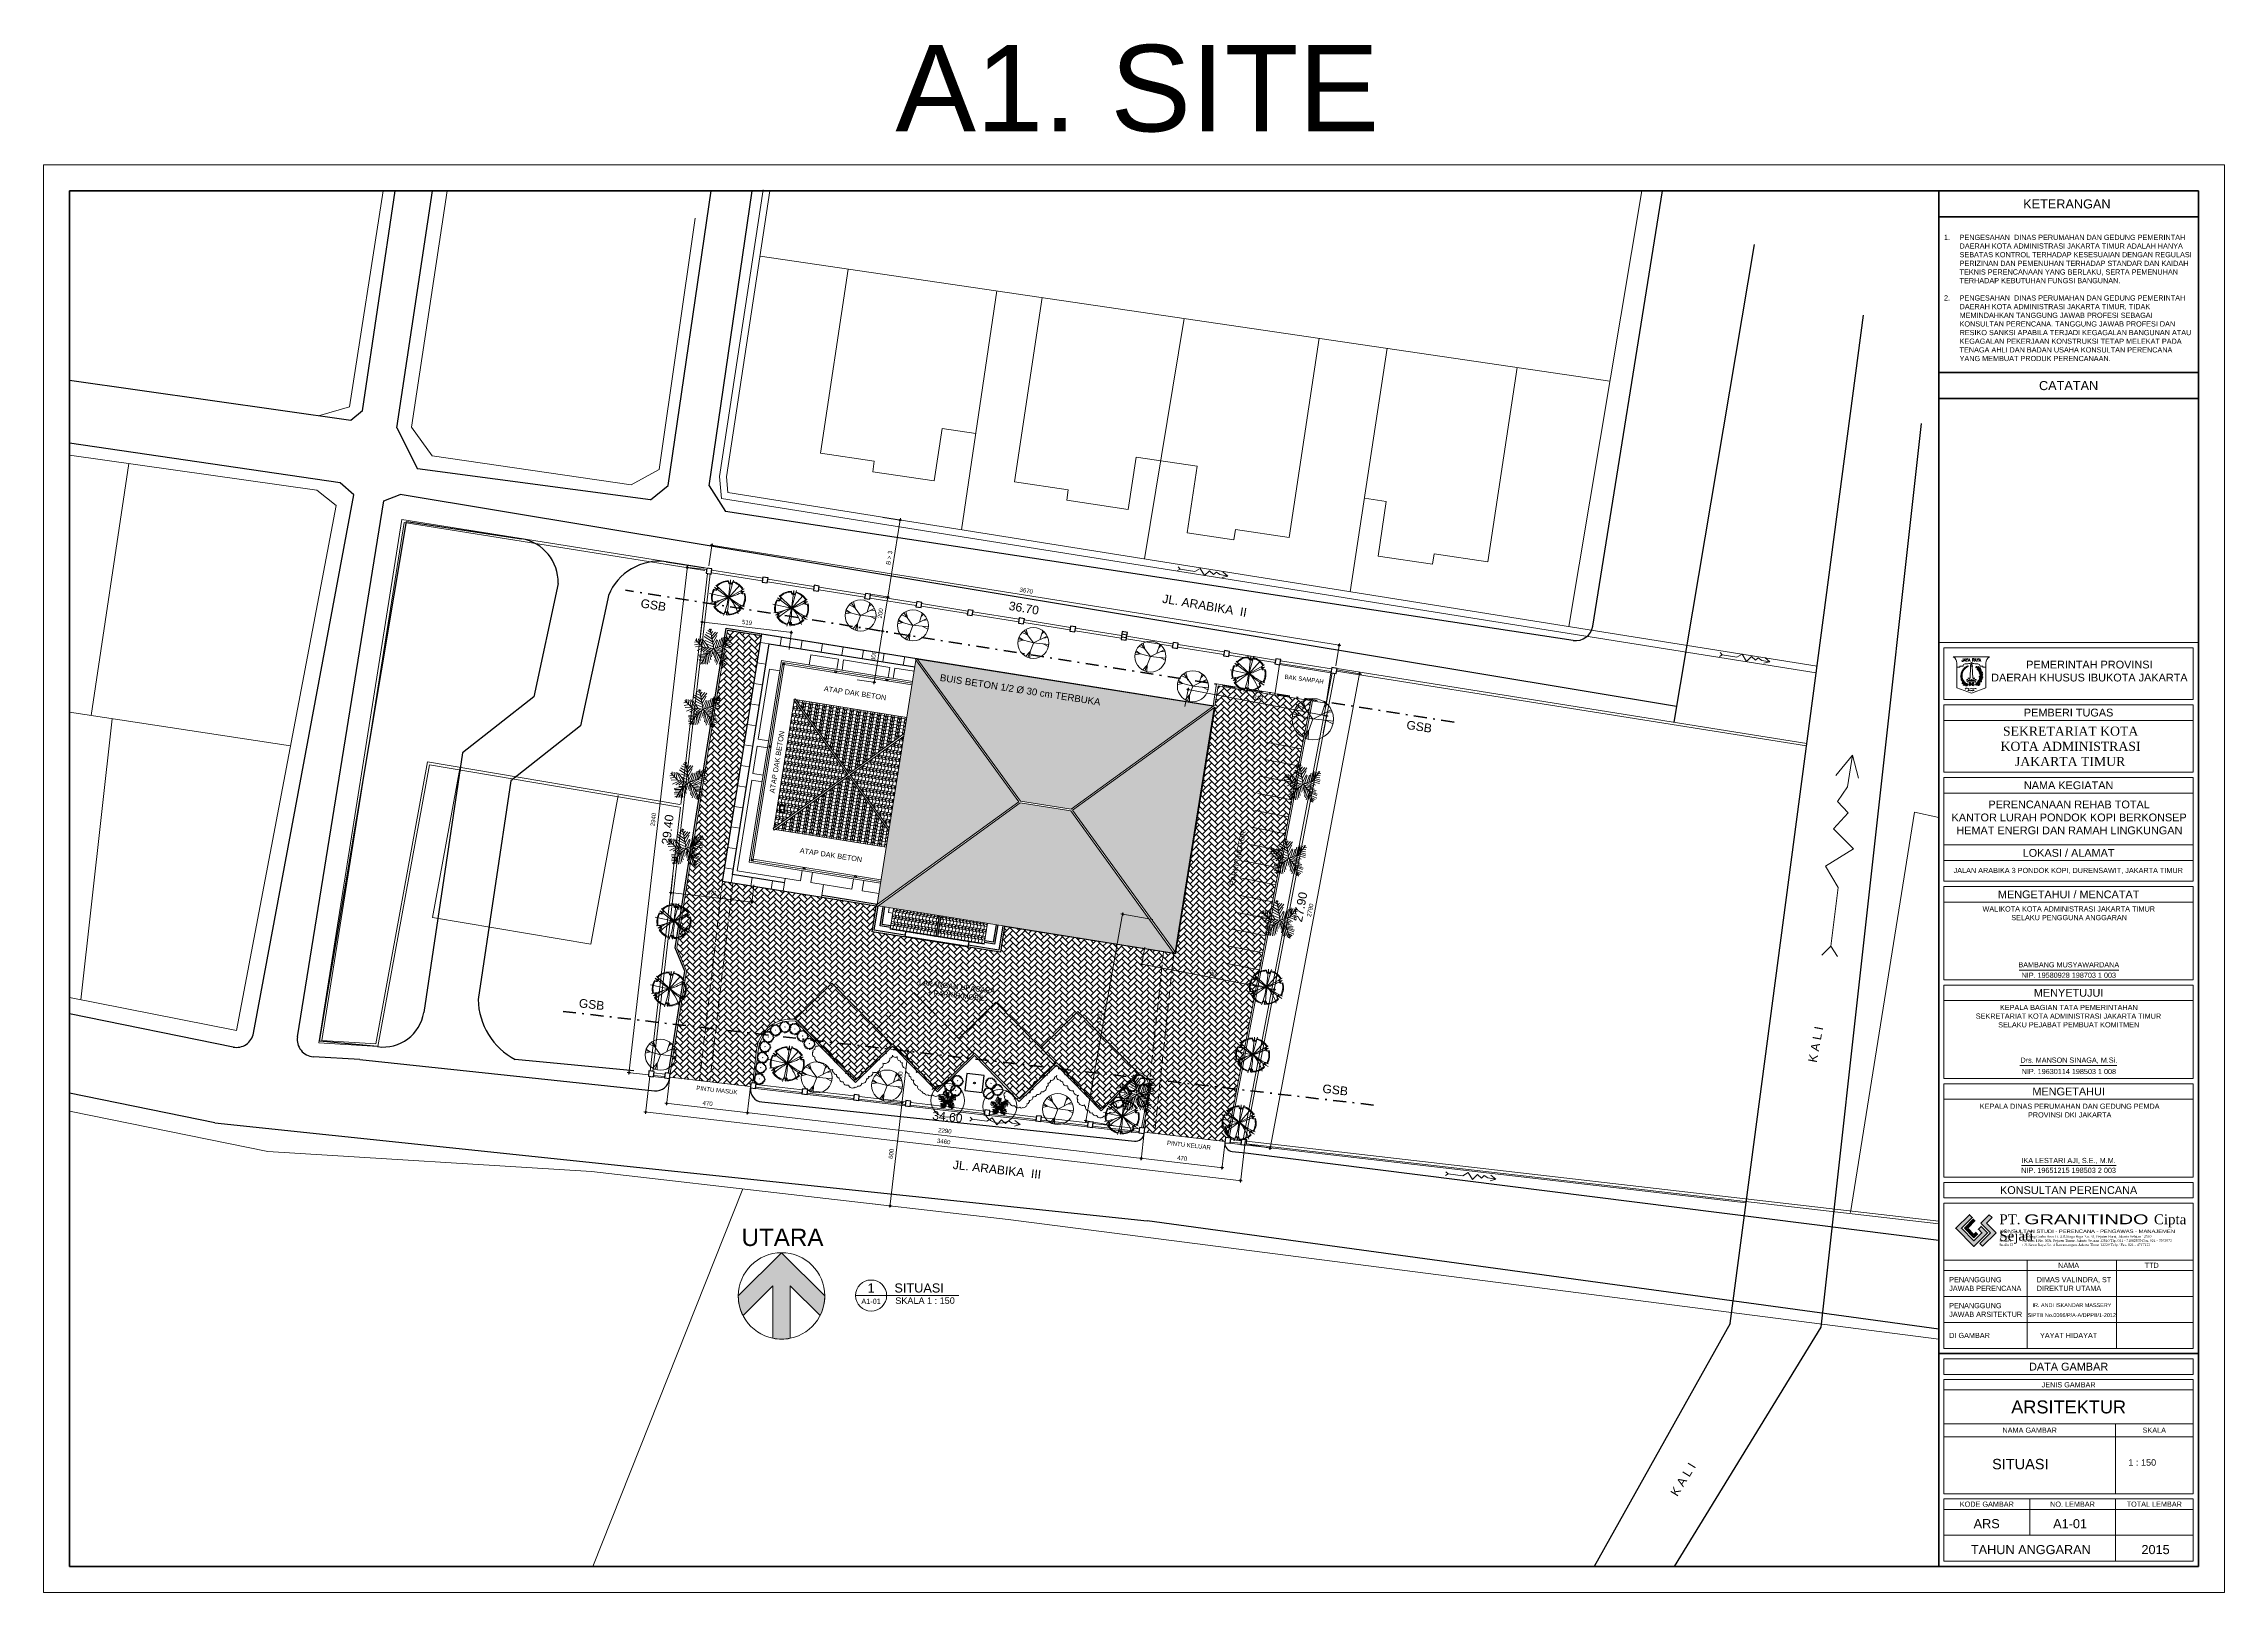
# Model space of a CAD drawing. Header units: millimetres. Extents: x -11 to 1625, y -267 to 180.
# Drawn here: x 1415.2 to 1541.2, y 90.5 to 180 of the extents above; entities that cross this region are included whole.
import ezdxf
from ezdxf.enums import TextEntityAlignment as Align

# ---------------------------------------------------------------- set-up
doc = ezdxf.new("R2010")
doc.units = ezdxf.units.MM
doc.linetypes.add('DASHDOT', pattern=[1, 0.5, -0.25, 0, -0.25])
doc.linetypes.add('HIDDEN', pattern=[0.375, 0.25, -0.125])
for name, color, linetype, lineweight in [('ars', 11, 'Continuous', 5), ('atap', 7, 'Continuous', 20), ('batas jalan', 3, 'Continuous', 25), ('dinding', 5, 'Continuous', 15), ('GRS KOP', 1, 'Continuous', 35), ('GSB', 1, 'DASHDOT', 35), ('kali', 2, 'Continuous', 25), ('KOLOM', 1, 'Continuous', 30), ('kop', 7, 'Continuous', 20), ('lan', 7, 'Continuous', 15), ('line', 11, 'Continuous', 5), ('logo', 7, 'Continuous', 50), ('not', 7, 'Continuous', 20), ('PAGAR', 4, 'Continuous', 18), ('POHON', 84, 'Continuous', 0), ('SANITAIR', 4, 'Continuous', 5), ('sol kol', 8, 'Continuous', 0), ('Trees', 62, 'Continuous', 18), ('u', 6, 'Continuous', 20)]:
    doc.layers.add(name, color=color, linetype=linetype, lineweight=lineweight)
doc.layers.add('REN.JALAN', color=6, linetype='Continuous')
doc.styles.add('ATTR', font='romans.shx', dxfattribs={"width": 0.8, "height": 1.735066})
doc.styles.add('BARU', font='complex.shx')
doc.styles.add('simplek', font='simplex.shx')
doc.styles.get("Standard").update_dxf_attribs({"font": 'ARIALUNI.TTF'})
doc.dimstyles.new('SK100', dxfattribs={"dimtxt": 0.25, "dimasz": 0.1, "dimexe": 0.1, "dimexo": 0, "dimgap": 0.15, "dimtad": 1, "dimdec": 0, "dimlfac": 100, "dimzin": 12, "dimdsep": 46, "dimtxsty": 'Standard', "dimblk": 'BULAT', "dimcen": 0.1, "dimclrd": 256, "dimclre": 256, "dimclrt": 256, "dimadec": 0, "dimazin": 3, "dimtfac": 1, "dimtdec": 0, "dimtofl": 0, "dimtmove": 0, "dimatfit": 3, "dimldrblk": 'BULAT', "dimfxl": 0, "dimtolj": 1, "dimtzin": 0, "dimlwd": -1, "dimlwe": -1, "dimarcsym": 0})
pattern_1 = [(45, (1507.31275, -139.7606), (4e-17, 0.35921024), [0.762, -0.254]), (135, (1507.49236, -139.581), (4e-17, 0.35921024), [0.762, -0.254])]

# ---------------------------------------------------------------- blocks, each defined once
blk = doc.blocks.new('BULAT')
for p, q in [((-1, 0), (1, 0)), ((0, -1), (0, 1))]:
    blk.add_line(p, q)
blk.add_circle((0, 0), 0.5)
blk = doc.blocks.new('*D1643')
at = {"layer": 'Defpoints', "color": 0}
for p in [(1464.16, 121.89), (1463.82, 118.91), (1464.81, 118.8)]:
    blk.add_point(p, dxfattribs=at)
at = {"layer": 'u'}
for p, q in [((1464.16, 121.89), (1465.25, 121.77)), ((1465.14, 121.68), (1464.82, 118.9)), ((1463.82, 118.91), (1464.91, 118.79))]:
    blk.add_line(p, q, dxfattribs=at)
at = {"layer": 'u', "xscale": 0.1, "yscale": 0.1, "zscale": 0.1}
for p, rotation in [((1465.15, 121.78), 83.40635702926868), ((1464.81, 118.8), 263.4063570292687)]:
    blk.add_blockref('BULAT', p, dxfattribs=dict(at, rotation=rotation))
at = {"layer": 'u', "insert": (1464.71, 120.32), "char_height": 0.25, "attachment_point": 5, "rotation": 83.4064}
blk.add_mtext('\\A1;300', dxfattribs=at)
blk = doc.blocks.new('*D1644')
at = {"layer": 'Defpoints', "color": 0}
for p in [(1463.82, 118.91), (1463.13, 112.95), (1464.12, 112.84)]:
    blk.add_point(p, dxfattribs=at)
at = {"layer": 'u'}
for p, q in [((1463.82, 118.91), (1464.91, 118.79)), ((1464.8, 118.7), (1464.13, 112.94)), ((1463.13, 112.95), (1464.22, 112.83))]:
    blk.add_line(p, q, dxfattribs=at)
at = {"layer": 'u', "xscale": 0.1, "yscale": 0.1, "zscale": 0.1}
for p, rotation in [((1464.81, 118.8), 83.40635702926468), ((1464.12, 112.84), 263.4063570292647)]:
    blk.add_blockref('BULAT', p, dxfattribs=dict(at, rotation=rotation))
at = {"layer": 'u', "insert": (1464.19, 115.85), "char_height": 0.25, "attachment_point": 5, "rotation": 83.4064}
blk.add_mtext('\\A1;600', dxfattribs=at)
blk = doc.blocks.new('*D1645')
at = {"layer": 'Defpoints', "color": 0}
for p in [(1463, 148.19), (1462.69, 146.22), (1463.68, 146.06)]:
    blk.add_point(p, dxfattribs=at)
at = {"layer": 'u'}
for p, q in [((1463, 148.19), (1464.09, 148.02)), ((1463.98, 147.93), (1463.69, 146.16)), ((1462.69, 146.22), (1463.78, 146.04))]:
    blk.add_line(p, q, dxfattribs=at)
at = {"layer": 'u', "xscale": 0.1, "yscale": 0.1, "zscale": 0.1}
for p, rotation in [((1463.99, 148.03), 80.94625079325904), ((1463.68, 146.06), 260.946250793259)]:
    blk.add_blockref('BULAT', p, dxfattribs=dict(at, rotation=rotation))
at = {"layer": 'u', "insert": (1463.56, 147.09), "char_height": 0.25, "attachment_point": 5, "rotation": 80.9463}
blk.add_mtext('\\A1;200', dxfattribs=at)
blk = doc.blocks.new('*D1646')
at = {"layer": 'Defpoints', "color": 0}
for p in [(1463.71, 152.63), (1463, 148.19), (1463.99, 148.03)]:
    blk.add_point(p, dxfattribs=at)
at = {"layer": 'u'}
for p, q in [((1463.71, 152.63), (1464.8, 152.46)), ((1464.68, 152.38), (1464.01, 148.13)), ((1463, 148.19), (1464.09, 148.02))]:
    blk.add_line(p, q, dxfattribs=at)
at = {"layer": 'u', "xscale": 0.1, "yscale": 0.1, "zscale": 0.1}
for p, rotation in [((1464.7, 152.48), 80.9462507932576), ((1463.99, 148.03), 260.9462507932576)]:
    blk.add_blockref('BULAT', p, dxfattribs=dict(at, rotation=rotation))
at = {"layer": 'u', "insert": (1464.07, 150.3), "char_height": 0.25, "attachment_point": 5, "rotation": 80.9463}
blk.add_mtext('\\A1;B > 3', dxfattribs=at)
blk = doc.blocks.new('logo granitindo baru')
at = {"layer": 'logo'}
for points in [[(1.03, 1.463), (0.916, 1.574), (0.366, 1.024), (1.1, 0.289), (1.652, 0.843), (1.392, 1.098), (1.281, 0.987), (1.423, 0.84), (1.102, 0.519), (0.594, 1.025)], [(1.721, 1.576), (1.381, 1.236), (1.771, 0.842), (1.341, 0.407), (1.454, 0.294), (2.001, 0.844), (1.609, 1.237), (1.835, 1.464)]]:
    blk.add_hatch(color=8, dxfattribs=at).paths.add_polyline_path(points)
blk.add_lwpolyline([(1.03, 1.463), (0.916, 1.574), (0.366, 1.024), (1.1, 0.289), (1.652, 0.843), (1.392, 1.098), (1.281, 0.987), (1.423, 0.84), (1.102, 0.519), (0.594, 1.025), (1.03, 1.463), (0.916, 1.574)], dxfattribs=at)
at = {"layer": 'logo', "lineweight": 13}
for points in [[(1.089, 1.403), (0.713, 1.026), (1.101, 0.638), (1.258, 0.794)], [(1.112, 1.38), (0.759, 1.026), (1.101, 0.683), (1.235, 0.817)], [(1.134, 1.357), (0.803, 1.026), (1.101, 0.728), (1.213, 0.839)], [(1.157, 1.334), (0.85, 1.026), (1.101, 0.775), (1.189, 0.863)]]:
    blk.add_lwpolyline(points, dxfattribs=at)
at = {"layer": 'logo', "lineweight": 0}
blk.add_lwpolyline([(1.721, 1.576), (1.381, 1.236), (1.771, 0.842), (1.341, 0.407), (1.454, 0.294), (2.001, 0.844), (1.609, 1.237), (1.835, 1.464), (1.721, 1.576)], dxfattribs=at)
at = {"layer": 'logo', "insert": (2.134, 0.975), "char_height": 0.1, "attachment_point": 1}
blk.add_mtext_dynamic_manual_height_columns('{\\f@Arial Unicode MS|b0|i0|c0|p34;\\H1.4x;\\W1.2;KONSULTAN STUDI - PERENCANA - PENGAWAS - MANAJEMEN\\fTimes New Roman|b0|i0|c0|p18;\\P\\pt0.9;\\H0.71429x;\\W1;Domisili ^I: Gedung Graha Arsa Lt. 4 Jl.Siaga Raya No. 31, Pejaten Barat, Jakarta Selatan 12510\\PStudio I ^I: Jl. Batu I No. 36A, Pejaten Timur, Jakarta Selatan 12510 Tlp. 021 - 71082879 Fax. 021 - 7972072\\PStudio II          : Jl. Sawo Raya No. 4 Rawamangun, Jakarta Timur 13220 Telp / Fax. 021 - 4717152}', width=9.56937, gutter_width=0, heights=[1.67], dxfattribs=at)
at = {"layer": 'logo', "insert": (2.134, 1.589), "char_height": 0.4, "width": 7.66452, "attachment_point": 1}
blk.add_mtext('{\\fTimes New Roman|b0|i0|c0|p18;PT. \\fCityBlueprint|b0|i0|c2|p2;\\W1.5;GRANITINDO \\fTimes New Roman|b0|i0|c0|p18;\\W1;Cipta Sejati}', dxfattribs=at)
blk = doc.blocks.new('kop')
at = {"layer": 'ars'}
for p, q in [((74.521, 35.599), (74.496, 35.614)), ((74.534, 35.595), (74.538, 35.581)), ((74.578, 35.526), (74.553, 35.541)), ((74.578, 35.526), (74.581, 35.555)), ((74.6, 35.468), (74.612, 35.457)), ((74.614, 35.467), (74.614, 35.452)), ((74.634, 35.366), (74.615, 35.388)), ((74.631, 35.289), (74.635, 35.273)), ((74.634, 35.366), (74.643, 35.394)), ((74.642, 35.304), (74.637, 35.29)), ((74.472, 34.989), (74.502, 34.992)), ((74.537, 35.048), (74.537, 35.078)), ((74.552, 35.066), (74.578, 35.081)), ((74.621, 35.202), (74.607, 35.228)), ((74.621, 35.202), (74.64, 35.225))]:
    blk.add_line(p, q, dxfattribs=at)
for centre, radius, start, end in [((73.816, 35.253), 0.061, 2.2926, 66.75394), ((73.901, 35.312), 0.061, 182.2926, 246.75394), ((73.906, 35.362), 0.061, 172.39949, 236.86083), ((73.812, 35.319), 0.061, 352.39949, 56.86083), ((73.916, 35.414), 0.061, 164.61904, 229.08037), ((73.817, 35.384), 0.061, 344.61904, 49.08037), ((73.933, 35.316), 0.061, 120.67989, 185.14122), ((74.278, 35.315), 0.405, 114.0856, 237.63251), ((73.842, 35.364), 0.061, 300.67989, 5.14122), ((73.923, 35.456), 0.0488, 158.86486, 223.3262), ((73.936, 35.271), 0.061, 130.573, 195.03434), ((73.852, 35.424), 0.061, 292.89943, 357.36077), ((73.937, 35.365), 0.061, 112.89943, 177.36077), ((73.842, 35.44), 0.0488, 338.86486, 43.3262), ((73.837, 35.302), 0.061, 310.573, 15.03434), ((73.873, 35.469), 0.0488, 287.14526, 351.60659), ((73.935, 35.415), 0.0488, 107.14526, 171.60659), ((73.942, 35.493), 0.0488, 150.29963, 214.76097), ((73.859, 35.489), 0.0488, 330.29963, 34.76097), ((73.948, 35.451), 0.0488, 98.58003, 163.04136), ((73.894, 35.513), 0.0488, 278.58003, 343.04136), ((73.961, 35.528), 0.0488, 145.79893, 210.26027), ((73.879, 35.531), 0.0488, 325.79893, 30.26027), ((73.916, 35.552), 0.0488, 274.07933, 338.54067), ((73.965, 35.485), 0.0488, 94.07933, 158.54067), ((73.985, 35.56), 0.0488, 139.36791, 203.82924), ((73.904, 35.572), 0.0488, 319.36791, 23.82924), ((73.984, 35.517), 0.0488, 87.6483, 152.10964), ((73.943, 35.589), 0.0488, 267.6483, 332.10964), ((74.012, 35.589), 0.0488, 133.84164, 198.30297), ((73.932, 35.609), 0.0488, 313.84164, 18.30297), ((74.007, 35.547), 0.0488, 82.12203, 146.58337), ((73.973, 35.622), 0.0488, 262.12203, 326.58337), ((74.036, 35.612), 0.0439, 126.62395, 191.08528), ((73.967, 35.639), 0.0439, 306.62395, 11.08528), ((74.026, 35.575), 0.0439, 74.90434, 139.36568), ((74.005, 35.646), 0.0439, 254.90434, 319.36568), ((74, 35.656), 0.0352, 303.96096, 8.42229), ((74.054, 35.632), 0.0352, 123.96096, 188.42229), ((74.045, 35.603), 0.0352, 72.24135, 136.70269), ((74.03, 35.66), 0.0352, 252.24135, 316.70269), ((74.027, 35.676), 0.0352, 297.74061, 2.20194), ((74.078, 35.647), 0.0352, 117.74061, 182.20194), ((74.066, 35.619), 0.0352, 66.021, 130.48234), ((74.057, 35.677), 0.0352, 246.021, 310.48234), ((74.097, 35.661), 0.0281, 113.40069, 177.86202), ((74.058, 35.688), 0.0281, 293.40069, 357.86202), ((74.086, 35.64), 0.0281, 61.68108, 126.14242), ((74.082, 35.687), 0.0281, 241.68108, 306.14242), ((74.082, 35.701), 0.0281, 293.40069, 357.86202), ((74.121, 35.674), 0.0281, 113.40069, 177.86202), ((74.11, 35.653), 0.0281, 61.68108, 126.14242), ((74.106, 35.7), 0.0281, 241.68108, 306.14242), ((74.117, 35.713), 0.0281, 260.93685, 325.39819), ((74.136, 35.669), 0.0281, 80.93685, 145.39819), ((74.232, 35.315), 0.405, 302.36749, 44.48513), ((74.485, 35.674), 0.0613, 235.51536, 280.6207), ((74.445, 35.613), 0.0507, 1.42482, 71.62404), ((74.541, 35.601), 0.0613, 235.51536, 280.6207), ((74.589, 35.652), 0.0795, 151.18188, 225.99565), ((74.502, 35.54), 0.0507, 1.42482, 71.62404), ((74.526, 35.44), 0.0795, 20.9123, 95.72607), ((74.592, 35.547), 0.0795, 200.9123, 275.72607), ((74.464, 35.633), 0.0795, 331.18188, 45.99565), ((74.611, 35.596), 0.0507, 162.59462, 232.79384), ((74.623, 35.449), 0.0613, 217.22881, 262.33415), ((74.538, 35.6), 0.0613, 313.59796, 358.7033), ((74.663, 35.361), 0.0795, 171.16409, 245.97786), ((74.552, 35.301), 0.0795, 351.16409, 65.97786), ((74.566, 35.403), 0.0507, 343.13827, 53.33749), ((74.562, 35.252), 0.0507, 331.52956, 41.72878), ((74.684, 35.504), 0.0795, 133.19986, 208.01363), ((74.559, 35.525), 0.0795, 313.19986, 28.01363), ((74.682, 35.427), 0.0507, 150.06789, 220.26711), ((74.688, 35.241), 0.0507, 128.27812, 198.47734), ((74.721, 35.315), 0.0795, 113.30268, 188.11645), ((74.611, 35.377), 0.0795, 293.30268, 8.11645), ((74.611, 35.447), 0.0613, 301.07123, 346.17657), ((73.829, 35.191), 0.061, 12.66278, 77.12411), ((73.902, 35.264), 0.061, 192.66278, 257.12411), ((73.907, 35.225), 0.061, 200.21515, 264.67648), ((73.844, 35.143), 0.061, 20.21515, 84.67648), ((73.921, 35.183), 0.061, 206.16011, 270.62144), ((73.867, 35.095), 0.061, 26.16011, 90.62144), ((73.943, 35.23), 0.061, 140.94317, 205.40451), ((73.841, 35.243), 0.061, 320.94317, 25.40451), ((73.941, 35.145), 0.061, 208.50798, 272.96932), ((73.891, 35.055), 0.061, 28.50798, 92.96932), ((73.957, 35.19), 0.061, 140.94317, 205.40451), ((73.854, 35.203), 0.061, 320.94317, 25.40451), ((73.921, 35.015), 0.061, 40.03108, 104.49242), ((73.953, 35.113), 0.061, 220.03108, 284.49242), ((73.974, 35.153), 0.061, 146.90284, 211.36418), ((73.871, 35.155), 0.061, 326.90284, 31.36418), ((73.956, 34.978), 0.061, 49.20062, 113.66196), ((73.971, 35.08), 0.061, 229.20062, 293.66196), ((73.997, 35.115), 0.061, 146.69526, 211.1566), ((73.893, 35.117), 0.061, 326.69526, 31.1566), ((74.021, 35.084), 0.061, 144.86352, 209.32486), ((73.918, 35.089), 0.061, 324.86352, 29.32486), ((73.99, 34.949), 0.061, 44.42228, 108.88361), ((74.014, 35.049), 0.061, 224.42228, 288.88361), ((74.049, 35.054), 0.061, 144.49027, 208.9516), ((73.946, 35.059), 0.061, 324.49027, 28.9516), ((74.08, 35.031), 0.061, 156.18026, 220.64159), ((73.978, 35.016), 0.061, 336.18026, 40.64159), ((74.567, 35.052), 0.0795, 137.1076, 211.92137), ((74.441, 35.064), 0.0795, 317.1076, 31.92137), ((74.547, 34.969), 0.0507, 83.44322, 153.64244), ((74.537, 35.042), 0.0613, 234.44656, 279.55191), ((74.569, 34.993), 0.0612, 69.89618, 144.70994), ((74.541, 35.085), 0.0612, 249.89618, 324.70994), ((74.582, 35.119), 0.0613, 176.98724, 222.09259), ((74.509, 35.12), 0.0507, 302.89671, 13.09593), ((74.644, 35.186), 0.0795, 153.08913, 227.9029), ((74.627, 35.286), 0.0613, 205.62009, 250.72544), ((74.52, 35.163), 0.0795, 333.08913, 47.9029), ((74.629, 35.078), 0.0507, 106.58179, 176.78101), ((74.591, 35.141), 0.0613, 257.58513, 302.69047), ((74.602, 35.228), 0.0795, 271.02002, 345.83379), ((74.68, 35.129), 0.0795, 91.02002, 165.83379), ((74.63, 35.285), 0.0613, 279.28146, 324.3868)]:
    blk.add_arc(centre, radius, start, end, dxfattribs=at)
at = {"layer": 'ars', "color": 11}
for centre, radius, start, end in [((74.491, 34.995), 0.0613, 158.86957, 203.97492), ((74.422, 35.02), 0.0507, 284.77904, 354.97826), ((74.44, 34.986), 0.016, 270, 302.36749)]:
    blk.add_arc(centre, radius, start, end, dxfattribs=at)
at = {"layer": 'ars'}
for points, start_tangent, end_tangent in [([(74.461, 35.651), (74.466, 35.634), (74.45, 35.624), (74.429, 35.623), (74.426, 35.64), (74.439, 35.661), (74.444, 35.672), (74.461, 35.663), (74.461, 35.651)], (0.714442, -0.699695), (0.714442, -0.699695)), ([(74.518, 35.578), (74.523, 35.561), (74.507, 35.551), (74.486, 35.55), (74.483, 35.567), (74.496, 35.588), (74.501, 35.599), (74.518, 35.589), (74.518, 35.578)], (0.714442, -0.699695), (0.714442, -0.699695)), ([(74.594, 35.435), (74.593, 35.416), (74.574, 35.412), (74.555, 35.418), (74.556, 35.435), (74.576, 35.451), (74.584, 35.459), (74.597, 35.445), (74.594, 35.435)], (0.458819, -0.88853), (0.458819, -0.88853)), ([(74.596, 35.277), (74.591, 35.26), (74.572, 35.259), (74.554, 35.269), (74.559, 35.285), (74.581, 35.297), (74.591, 35.303), (74.601, 35.287), (74.596, 35.277)], (0.270637, -0.962681), (0.270637, -0.962681)), ([(74.571, 35.605), (74.582, 35.591), (74.6, 35.598), (74.612, 35.615), (74.601, 35.627), (74.576, 35.629), (74.564, 35.631), (74.562, 35.612), (74.571, 35.605)], (0.149901, -0.988701), (0.149901, -0.988701)), ([(74.644, 35.445), (74.652, 35.429), (74.671, 35.432), (74.687, 35.445), (74.678, 35.46), (74.654, 35.467), (74.643, 35.472), (74.637, 35.453), (74.644, 35.445)], (-0.068112, -0.997678), (-0.068112, -0.997678)), ([(74.66, 35.272), (74.661, 35.253), (74.68, 35.25), (74.699, 35.256), (74.697, 35.273), (74.677, 35.288), (74.669, 35.297), (74.656, 35.282), (74.66, 35.272)], (-0.433585, -0.901113), (-0.433585, -0.901113)), ([(74.463, 35.013), (74.447, 35.004), (74.433, 35.018), (74.428, 35.037), (74.443, 35.045), (74.467, 35.037), (74.479, 35.034), (74.474, 35.016), (74.463, 35.013)], (-0.515761, -0.856733), (-0.515761, -0.856733)), ([(74.551, 35.127), (74.539, 35.113), (74.521, 35.122), (74.51, 35.139), (74.522, 35.151), (74.547, 35.151), (74.559, 35.152), (74.56, 35.133), (74.551, 35.127)], (-0.223771, -0.974642), (-0.223771, -0.974642)), ([(74.549, 35.011), (74.537, 34.997), (74.548, 34.981), (74.566, 34.972), (74.576, 34.985), (74.573, 35.01), (74.573, 35.022), (74.554, 35.021), (74.549, 35.011)], (-0.942817, -0.33331), (-0.942817, -0.33331)), ([(74.614, 35.117), (74.608, 35.1), (74.624, 35.089), (74.645, 35.088), (74.649, 35.104), (74.636, 35.126), (74.631, 35.137), (74.614, 35.128), (74.614, 35.117)], (-0.735998, -0.676983), (-0.735998, -0.676983))]:
    blk.add_spline(points, degree=3, dxfattribs=dict(at, start_tangent=start_tangent, end_tangent=end_tangent))
for points in [[(74.445, 34.97), (74.47, 34.975), (74.522, 34.973), (74.56, 34.955)], [(74.445, 34.97), (74.468, 34.959), (74.518, 34.947), (74.56, 34.955)]]:
    blk.add_spline(points, degree=3, dxfattribs=at)
at = {"layer": 'GRS KOP'}
for p, q in [((73, 1), (73, 54)), ((83, 1), (83, 54)), ((73, 53), (83, 53)), ((73, 47), (83, 47)), ((73, 46), (83, 46)), ((73, 9.2), (83, 9.2))]:
    blk.add_line(p, q, dxfattribs=at)
blk.add_lwpolyline([(1, 54), (83, 54), (83, 1), (1, 1)], close=True, dxfattribs=at)
at = {"layer": 'kop', "color": 7}
for p, q in [((84, 55), (0, 55)), ((0, 55), (0, 0)), ((84, 55), (84, 0)), ((84, 55), (84, 0)), ((74.205, 35.69), (74.305, 35.69)), ((74.225, 35.67), (74.205, 35.23)), ((74.235, 35.698), (74.275, 35.698)), ((74.285, 35.67), (74.305, 35.23)), ((74.075, 35.17), (74.124, 35.17)), ((74.075, 35.17), (74.095, 35.09)), ((74.095, 35.09), (74.415, 35.09)), ((74.124, 35.23), (74.124, 35.228)), ((74.124, 35.23), (74.205, 35.23)), ((74.124, 35.228), (74.129, 35.228)), ((74.124, 35.17), (74.134, 35.13)), ((74.134, 35.13), (74.376, 35.13)), ((74.195, 35.15), (74.235, 35.15)), ((74.275, 35.15), (74.315, 35.15)), ((74.305, 35.23), (74.386, 35.23)), ((74.376, 35.13), (74.386, 35.17)), ((74.381, 35.228), (74.386, 35.228)), ((74.386, 35.23), (74.386, 35.228)), ((74.386, 35.17), (74.435, 35.17)), ((74.415, 35.09), (74.435, 35.17)), ((0, 0), (84, 0))]:
    blk.add_line(p, q, dxfattribs=at)
at = {"layer": 'kop'}
for p, q in [((83, 36.6), (73, 36.6)), ((73.2, 34.4), (73.2, 36.4)), ((82.8, 36.4), (73.2, 36.4)), ((82.8, 34.4), (82.8, 36.4)), ((82.8, 34.4), (73.2, 34.4)), ((73.2, 31.6), (73.2, 34.2)), ((82.8, 34.2), (73.2, 34.2)), ((82.8, 31.6), (82.8, 34.2)), ((82.8, 33.6), (73.2, 33.6)), ((82.8, 31.6), (73.2, 31.6)), ((73.2, 27.4), (73.2, 31.4)), ((82.8, 31.4), (73.2, 31.4)), ((82.8, 27.4), (82.8, 31.4)), ((82.8, 30.8), (73.2, 30.8)), ((82.8, 28.8), (73.2, 28.8)), ((82.8, 28.2), (73.2, 28.2)), ((82.8, 27.4), (73.2, 27.4)), ((73.2, 23.6), (73.2, 27.2)), ((82.8, 27.2), (73.2, 27.2)), ((82.8, 23.6), (82.8, 27.2)), ((82.8, 26.6), (73.2, 26.6)), ((82.8, 23.6), (73.2, 23.6)), ((76.089, 23.976), (79.928, 23.976)), ((73.2, 19.8), (73.2, 23.4)), ((82.8, 23.4), (73.2, 23.4)), ((82.8, 22.8), (73.2, 22.8)), ((82.8, 19.8), (82.8, 23.4)), ((76.127, 20.296), (79.863, 20.296)), ((82.8, 19.8), (73.2, 19.8)), ((73.2, 16), (73.2, 19.6)), ((82.8, 19.6), (73.2, 19.6)), ((82.8, 16), (82.8, 19.6)), ((82.8, 19), (73.2, 19)), ((82.8, 16), (73.2, 16)), ((73.2, 9.4), (73.2, 15)), ((82.8, 15), (73.2, 15)), ((82.8, 9.4), (82.8, 15)), ((82.8, 12.8), (73.2, 12.8)), ((76.4, 9.4), (76.4, 12.8)), ((79.842, 9.4), (79.842, 12.8)), ((82.8, 12.4), (73.2, 12.4)), ((73.2, 12.4), (73.2, 11.4)), ((82.8, 11.4), (73.2, 11.4)), ((82.8, 10.4), (73.2, 10.4)), ((82.8, 9.4), (73.2, 9.4)), ((73.2, 7.8), (82.8, 7.8)), ((73.2, 6.5), (82.8, 6.5)), ((73.2, 6), (82.8, 6)), ((79.8, 3.8), (79.8, 6.5)), ((76.5, 2.2), (76.5, 3.6)), ((79.8, 1.2), (79.8, 3.6)), ((73.2, 3.2), (82.8, 3.2)), ((73.2, 2.2), (82.8, 2.2))]:
    blk.add_line(p, q, dxfattribs=at)
at = {"layer": 'kop', "color": 5}
for p, q in [((74.955, 36.05), (73.555, 36.05)), ((73.695, 35.81), (73.695, 34.85)), ((73.695, 35.65), (73.815, 35.65)), ((73.815, 35.69), (73.815, 35.65)), ((73.815, 35.69), (73.935, 35.69)), ((73.935, 35.73), (73.935, 35.69)), ((74.575, 35.73), (74.575, 35.69)), ((74.695, 35.69), (74.575, 35.69)), ((74.695, 35.69), (74.695, 35.65)), ((74.815, 35.65), (74.695, 35.65)), ((74.815, 35.81), (74.815, 34.85)), ((73.695, 34.85), (74.255, 34.65)), ((74.225, 34.95), (74.171, 35.022)), ((74.255, 34.986), (74.203, 35.046)), ((74.225, 34.95), (74.21, 34.93)), ((74.255, 34.986), (74.307, 35.046)), ((74.255, 34.65), (74.815, 34.85)), ((74.285, 34.95), (74.339, 35.022)), ((74.285, 34.95), (74.3, 34.93))]:
    blk.add_line(p, q, dxfattribs=at)
at = {"layer": 'kop', "color": 7}
for points in [[(74.235, 35.698), (74.233, 35.701), (74.231, 35.704), (74.229, 35.707), (74.228, 35.71), (74.227, 35.713), (74.227, 35.715), (74.226, 35.718), (74.226, 35.72), (74.226, 35.723), (74.226, 35.725), (74.226, 35.728), (74.226, 35.731), (74.226, 35.733), (74.227, 35.736), (74.228, 35.738), (74.229, 35.741), (74.23, 35.743), (74.232, 35.746), (74.234, 35.749), (74.236, 35.753), (74.24, 35.758), (74.244, 35.763), (74.249, 35.77), (74.255, 35.778)], [(74.275, 35.698), (74.277, 35.701), (74.279, 35.704), (74.281, 35.707), (74.282, 35.71), (74.283, 35.713), (74.283, 35.715), (74.284, 35.718), (74.284, 35.72), (74.284, 35.723), (74.284, 35.725), (74.284, 35.728), (74.284, 35.731), (74.284, 35.733), (74.283, 35.736), (74.282, 35.738), (74.281, 35.741), (74.28, 35.743), (74.278, 35.746), (74.276, 35.749), (74.274, 35.753), (74.27, 35.758), (74.266, 35.763), (74.261, 35.77), (74.255, 35.778)]]:
    blk.add_lwpolyline(points, dxfattribs=at)
at = {"layer": 'kop', "color": 1}
blk.add_lwpolyline([(74.07, 34.97), (74.44, 34.97)], close=True, dxfattribs=at)
at = {"layer": 'kop', "color": 5}
for points in [[(74.21, 34.97), (74.18, 34.93)], [(74.3, 34.97), (74.33, 34.93)]]:
    blk.add_lwpolyline(points, dxfattribs=at)
at = {"layer": 'kop'}
blk.add_lwpolyline([(76.189, 16.449), (79.826, 16.449)], dxfattribs=at)
for points in [[(73.2, 15.2), (82.8, 15.2), (82.8, 15.8), (73.2, 15.8)], [(73.2, 8.4), (82.8, 8.4), (82.8, 9), (73.2, 9)], [(73.2, 3.8), (82.8, 3.8), (82.8, 8.2), (73.2, 8.2)], [(73.2, 1.2), (82.8, 1.2), (82.8, 3.6), (73.2, 3.6)]]:
    blk.add_lwpolyline(points, close=True, dxfattribs=at)
at = {"layer": 'kop', "color": 5}
for centre, radius, start, end in [((73.419, 35.81), 0.276, 0, 60.51287), ((73.975, 35.73), 0.04, 90, 180), ((74.535, 35.73), 0.04, 0, 90), ((75.091, 35.81), 0.276, 119.48713, 180), ((74.187, 35.034), 0.02, 36.8699, 216.8699), ((74.323, 35.034), 0.02, 323.1301, 143.1301)]:
    blk.add_arc(centre, radius, start, end, dxfattribs=at)
at = {"layer": 'kop', "color": 7}
for centre, radius, start, end in [((74.198, 35.663), 0.0283, 15, 75), ((74.312, 35.663), 0.0283, 105, 165), ((74.079, 35.119), 0.12, 15, 65.38943), ((74.255, 35.15), 0.02, 0, 180), ((74.431, 35.119), 0.12, 114.61057, 165)]:
    blk.add_arc(centre, radius, start, end, dxfattribs=at)
at = {"layer": 'kop', "color": 1}
blk.add_arc((74.07, 34.986), 0.016, 237.63251, 270, dxfattribs=at)
at = {"layer": 'kop', "color": 5}
for points in [[(74.255, 35.83), (74.232, 35.807), (74.2, 35.793), (74.12, 35.782), (74.046, 35.777), (73.975, 35.77)], [(74.255, 35.83), (74.278, 35.807), (74.31, 35.793), (74.39, 35.782), (74.464, 35.777), (74.535, 35.77)], [(74.023, 34.99), (74.006, 34.984), (73.974, 34.992), (73.925, 35.01), (73.891, 35.041)], [(74.038, 34.971), (74.016, 34.967), (73.997, 34.959), (73.964, 34.956), (73.932, 34.964)], [(74.082, 34.965), (74.066, 34.956), (74.034, 34.952), (74.006, 34.952), (73.992, 34.948)], [(74.015, 34.807), (74.089, 34.844), (74.162, 34.807), (74.249, 34.833), (74.326, 34.809), (74.4, 34.83), (74.45, 34.817)], [(74.125, 34.97), (74.104, 34.959), (74.093, 34.947), (74.051, 34.932), (74.033, 34.937)], [(74.113, 34.984), (74.085, 34.986), (74.071, 34.993), (74.051, 34.993)], [(74.125, 34.97), (74.112, 34.996), (74.085, 35.02), (74.081, 35.031)], [(74.12, 34.747), (74.16, 34.759), (74.204, 34.744), (74.255, 34.753), (74.3, 34.744), (74.332, 34.758), (74.357, 34.749)]]:
    blk.add_spline(points, degree=3, dxfattribs=at)
at = {"xscale": 0.9500000000000455, "yscale": 0.9500000000000455, "zscale": 0.9500000000000455}
blk.add_blockref('logo granitindo baru', (73.307, 13.056), dxfattribs=at)
at = {"layer": 'kop'}
for s, height, p in [('KETERANGAN ', 0.35, (78, 53.5)), ('CATATAN', 0.35, (78, 46.5)), ('DAERAH KHUSUS IBUKOTA JAKARTA', 0.29998, (78.8, 35.25)), ('PEMERINTAH PROVINSI', 0.29998, (78.8, 35.75)), ('PEMBERI TUGAS', 0.3, (78, 33.9)), ('NAMA KEGIATAN', 0.3, (78, 31.1)), ('LOKASI / ALAMAT', 0.3, (78, 28.5)), ('JALAN ARABIKA 3 PONDOK KOPI, DURENSAWIT, JAKARTA TIMUR', 0.2, (77.986, 27.8)), ('MENGETAHUI / MENCATAT', 0.3, (78, 26.9)), ('BAMBANG MUSYAWARDANA', 0.19926, (78.007, 24.183)), ('NIP. 19580928 198703 1 003', 0.19926, (78.007, 23.78)), ('MENYETUJUI', 0.3, (78, 23.1)), ('Drs. MANSON SINAGA, M.Si.', 0.19926, (78.009, 20.496)), ('NIP. 19630114 198503 1 008', 0.19926, (78.009, 20.071)), ('MENGETAHUI', 0.3, (78, 19.3)), ('NIP. 19651215 198503 2 003', 0.2, (77.999, 16.264)), ('IKA LESTARI AJI, S.E., M.M.', 0.2, (77.999, 16.625)), ('KONSULTAN PERENCANA', 0.3, (78, 15.5)), ('NAMA', 0.2, (78, 12.6)), ('TTD', 0.2, (81.2, 12.6)), ('DATA GAMBAR', 0.3, (78, 8.7)), ('JENIS GAMBAR', 0.2, (78, 8)), ('ARSITEKTUR', 0.5, (78, 7.146)), ('NAMA GAMBAR', 0.2, (76.5, 6.25)), ('SKALA', 0.2, (81.3, 6.25)), ('KODE GAMBAR', 0.2, (74.85, 3.4)), ('NO. LEMBAR', 0.2, (78.15, 3.4)), ('TOTAL LEMBAR', 0.2, (81.3, 3.4)), ('ARS', 0.35, (74.844, 2.65)), ('TAHUN ANGGARAN', 0.35, (76.545, 1.65)), ('2015', 0.35, (81.349, 1.65))]:
    blk.add_text(s, height=height, dxfattribs=at).set_placement(p, align=Align.MIDDLE)
at = {"layer": 'kop', "color": 5, "style": 'BARU', "width": 0.9}
blk.add_text('JAYA RAYA', height=0.12, dxfattribs=at).set_placement((74.255, 35.93), align=Align.MIDDLE)
at = {"layer": 'kop'}
blk.add_text('SIPTB No.0066/P/A-A/DPPB/1-2012', height=0.15, dxfattribs=at).set_placement((78.122, 10.609), align=Align.CENTER)
for s, insert, char_height, width, attachment_point in [('\\pi-0.6,l0.6,t0.6;1.^IPENGESAHAN  DINAS PERUMAHAN DAN GEDUNG PEMERINTAH DAERAH KOTA ADMINISTRASI JAKARTA TIMUR ADALAH HANYA SEBATAS KONTROL TERHADAP KESESUAIAN DENGAN REGULASI PERIZINAN DAN PEMENUHAN TERHADAP STANDAR DAN KAIDAH TEKNIS PERENCANAAN YANG BERLAKU, SERTA PEMENUHAN TERHADAP KEBUTUHAN FUNGSI BANGUNAN.\\P\\P2.^IPENGESAHAN  DINAS PERUMAHAN DAN GEDUNG PEMERINTAH DAERAH KOTA ADMINISTRASI JAKARTA TIMUR, TIDAK MEMINDAHKAN TANGGUNG JAWAB PROFESI SEBAGAI KONSULTAN PERENCANA. TANGGUNG JAWAB PROFESI DAN RESIKO SANKSI APABILA TERJADI KEGAGALAN BANGUNAN ATAU KEGAGALAN PEKERJAAN KONSTRUKSI TETAP MELEKAT PADA TENAGA AHLI DAN BADAN USAHA KONSULTAN PERENCANA YANG MEMBUAT PRODUK PERENCANAAN.', (73.2, 49.875), 0.2, 9.6, 4), ('PENANGGUNG\\PJAWAB PERENCANA', (73.4, 12.15), 0.2, 8.33062, 1), ('DIMAS VALINDRA, ST\\PDIREKTUR UTAMA', (76.77, 12.15), 0.2, 8.16499, 1), ('PENANGGUNG\\PJAWAB ARSITEKTUR', (73.4, 11.15), 0.2, 8.79211, 1), ('IR. ANDI ISKANDAR MASSERY', (76.609, 11.143), 0.15, 4.04264, 1), ('DI GAMBAR', (73.4, 10), 0.2, 7.59768, 1)]:
    blk.add_mtext(s, dxfattribs=dict(at, insert=insert, char_height=char_height, width=width, attachment_point=attachment_point))
at = {"layer": 'kop', "attachment_point": 1, "style": 'BARU'}
for s, width, insert, char_height in [('\\pi1.4375;{\\fRomantic|b0|i0|c2|p2;SEKRETARIAT KOTA\\P\\pi1.3461;KOTA ADMINISTRASI\\P\\pi1.9027;JAKARTA TIMUR}', 7.94943, (74.033, 33.359), 0.35), ('\\pi0.65609;{\\fArial|b0|i0|c0|p34;WALIKOTA KOTA ADMINISTRASI JAKARTA TIMUR\\P\\pi1.7645;SELAKU PENGGUNA ANGGARAN}', 7.94943, (74.027, 26.434), 0.2), ('\\pi1.5072;{\\fArial|b0|i0|c0|p34;KEPALA BAGIAN TATA PEMERINTAHAN\\P\\pi0.57794;SEKRETARIAT KOTA ADMINISTRASI JAKARTA TIMUR\\P\\pi1.4412;SELAKU PEJABAT PEMBUAT KOMITMEN}', 8.28085, (73.847, 22.638), 0.2), ('\\pi1.1521;{\\fArial|b0|i0|c0|p34;KEPALA DINAS PERUMAHAN DAN GEDUNG PEMDA\\P\\pi3.0079;PROVINSI DKI JAKARTA}', 9.20836, (73.427, 18.833), 0.2)]:
    blk.add_mtext_dynamic_manual_height_columns(s, width=width, gutter_width=1.5, heights=[0], dxfattribs=dict(at, insert=insert, char_height=char_height))
at = {"layer": 'kop', "insert": (73.464, 30.51), "char_height": 0.3, "attachment_point": 1}
blk.add_mtext_dynamic_manual_height_columns('\\pi1.446;PERENCANAAN REHAB TOTAL \\P\\pi0.026798;KANTOR LURAH PONDOK KOPI BERKONSEP \\P\\pi0.21087;HEMAT ENERGI DAN RAMAH LINGKUNGAN', width=9.06362, gutter_width=1.5, heights=[0], dxfattribs=at)
at = {"layer": 'kop', "style": 'BARU', "flags": 4}
for p, height in [((73.8, 5.4), 0.35), ((73.8, 4.9), 0.35), ((80.303, 5.382), 0.25), ((73.8, 4.4), 0.35), ((80.303, 4.882), 0.25), ((80.303, 4.382), 0.25)]:
    blk.add_attdef('-', p, '', height=height, dxfattribs=at)
at = {"layer": 'kop', "flags": 4}
for tag, p in [('AR-00', (78.057, 2.648)), ('00', (81.238, 2.647))]:
    blk.add_attdef(tag, text='', height=0.35, dxfattribs=at).set_placement(p, align=Align.MIDDLE)
blk = doc.blocks.new('*D1647')
at = {"layer": 'Defpoints', "color": 0}
for p in [(1462.69, 146.22), (1462.22, 143.25), (1463.2, 143.1)]:
    blk.add_point(p, dxfattribs=at)
at = {"layer": 'u'}
for p, q in [((1462.69, 146.22), (1463.78, 146.04)), ((1463.66, 145.96), (1463.22, 143.19)), ((1462.22, 143.25), (1463.3, 143.08))]:
    blk.add_line(p, q, dxfattribs=at)
at = {"layer": 'u', "xscale": 0.1, "yscale": 0.1, "zscale": 0.1}
for p, rotation in [((1463.68, 146.06), 80.9462507932632), ((1463.2, 143.1), 260.9462507932632)]:
    blk.add_blockref('BULAT', p, dxfattribs=dict(at, rotation=rotation))
at = {"layer": 'u', "insert": (1463.17, 144.62), "char_height": 0.25, "attachment_point": 5, "rotation": 80.9463}
blk.add_mtext('\\A1;300', dxfattribs=at)
blk = doc.blocks.new('*D1648')
at = {"layer": 'Defpoints', "color": 0}
for p in [(1481.16, 141.7), (1489.33, 141.16), (1489.14, 140.18)]:
    blk.add_point(p, dxfattribs=at)
at = {"layer": 'u'}
for p, q in [((1481.16, 141.7), (1481.36, 142.78)), ((1481.44, 142.67), (1489.23, 141.18)), ((1489.14, 140.18), (1489.35, 141.26))]:
    blk.add_line(p, q, dxfattribs=at)
at = {"layer": 'u', "xscale": 0.1, "yscale": 0.1, "zscale": 0.1}
for p, rotation in [((1481.34, 142.68), 169.1956795512106), ((1489.33, 141.16), 349.1956795512105)]:
    blk.add_blockref('BULAT', p, dxfattribs=dict(at, rotation=rotation))
at = {"layer": 'u', "insert": (1485.39, 142.2), "char_height": 0.25, "attachment_point": 5, "rotation": 349.1957}
blk.add_mtext('\\A1;813', dxfattribs=at)
blk = doc.blocks.new('*D1649')
at = {"layer": 'Defpoints', "color": 0}
for p in [(1453.14, 145.58), (1458.3, 144.99), (1458.41, 145.98)]:
    blk.add_point(p, dxfattribs=at)
at = {"layer": 'u'}
for p, q in [((1453.14, 145.58), (1453.27, 146.68)), ((1453.35, 146.57), (1458.31, 146)), ((1458.3, 144.99), (1458.42, 146.08))]:
    blk.add_line(p, q, dxfattribs=at)
at = {"layer": 'u', "xscale": 0.1, "yscale": 0.1, "zscale": 0.1}
for p, rotation in [((1453.26, 146.58), 173.440743076962), ((1458.41, 145.98), 353.440743076962)]:
    blk.add_blockref('BULAT', p, dxfattribs=dict(at, rotation=rotation))
at = {"layer": 'u', "insert": (1455.86, 146.56), "char_height": 0.25, "attachment_point": 5, "rotation": 353.4407}
blk.add_mtext('\\A1;519', dxfattribs=at)
blk = doc.blocks.new('*D1650')
at = {"layer": 'Defpoints', "color": 0}
for p in [(1478.84, 127.79), (1486.5, 126.33), (1486.31, 125.35)]:
    blk.add_point(p, dxfattribs=at)
at = {"layer": 'u'}
for p, q in [((1478.84, 127.79), (1478.64, 126.71)), ((1478.76, 126.79), (1486.22, 125.37)), ((1486.5, 126.33), (1486.3, 125.25))]:
    blk.add_line(p, q, dxfattribs=at)
at = {"layer": 'u', "xscale": 0.1, "yscale": 0.1, "zscale": 0.1}
for p, rotation in [((1478.66, 126.81), 169.1956795512109), ((1486.31, 125.35), 349.1956795512109)]:
    blk.add_blockref('BULAT', p, dxfattribs=dict(at, rotation=rotation))
at = {"layer": 'u', "insert": (1482.7, 126.32), "char_height": 0.25, "attachment_point": 5, "rotation": 349.1957}
blk.add_mtext('\\A1;780', dxfattribs=at)
blk = doc.blocks.new('*D1651')
at = {"layer": 'Defpoints', "color": 0}
for p in [(1451.57, 131.93), (1456.25, 131.4), (1456.14, 130.4)]:
    blk.add_point(p, dxfattribs=at)
at = {"layer": 'u'}
for p, q in [((1451.57, 131.93), (1451.45, 130.84)), ((1456.25, 131.4), (1456.13, 130.3)), ((1451.56, 130.93), (1456.04, 130.41))]:
    blk.add_line(p, q, dxfattribs=at)
at = {"layer": 'u', "xscale": 0.1, "yscale": 0.1, "zscale": 0.1}
for p, rotation in [((1451.46, 130.94), 173.440743076962), ((1456.14, 130.4), 353.4407430769621)]:
    blk.add_blockref('BULAT', p, dxfattribs=dict(at, rotation=rotation))
at = {"layer": 'u', "insert": (1453.83, 130.94), "char_height": 0.25, "attachment_point": 5, "rotation": 353.4407}
blk.add_mtext('\\A1;471', dxfattribs=at)
blk = doc.blocks.new('Tree Palm')
at = {"layer": 'POHON'}
for p, q in [((-0.47498, 0.19737), (-0.5583, 0.18344)), ((-0.40615, 0.137), (-0.55105, 0.10913)), ((-0.315, 0.045), (-0.525, 0.255)), ((-0.3337, 0.06269), (-0.52207, 0.0534)), ((-0.48585, 0.21131), (-0.49309, 0.29026)), ((-0.28299, 0.03483), (-0.4786, -0.05805)), ((-0.43513, 0.28561), (-0.42427, 0.15558)), ((-0.38442, 0.26239), (-0.34819, 0.07663)), ((-0.21416, 0.03018), (-0.38079, -0.08128)), ((-0.35544, 0.28097), (-0.24314, 0.03947)), ((0, 0), (-0.315, 0.045)), ((-0.14533, 0.0209), (-0.30834, 0.2531)), ((-0.15982, 0.0209), (-0.3011, -0.09521)), ((-0.03665, 0.19273), (-0.27574, 0.35527)), ((-0.05114, 0.28097), (-0.24676, 0.40636)), ((-0.24314, 0.23917), (-0.02941, 0.137)), ((0, 0), (-0.225, -0.195)), ((-0.07288, 0.39707), (-0.21778, 0.46673)), ((-0.06563, 0.01161), (-0.21416, -0.08128)), ((-0.20691, 0.137), (-0.01129, 0.04876)), ((-0.08737, 0.47138), (-0.17069, 0.52711)), ((-0.10186, 0.5364), (-0.13084, 0.55962)), ((0, 0), (-0.105, 0.57)), ((-0.09099, 0.51782), (-0.06563, 0.55962)), ((-0.0765, 0.43423), (-0.02578, 0.4946)), ((-0.05839, 0.35992), (0.04667, 0.48067)), ((-0.05114, 0.27632), (0.10463, 0.46673)), ((-0.02941, 0.16486), (0.08652, 0.3785)), ((-0.01129, 0.06734), (0.09014, 0.26704)), ((0, 0), (0.27, 0.09)), ((0, 0), (0.18, -0.225)), ((0.03942, 0.01625), (0.11187, 0.24381)), ((0.06478, 0.01625), (0.2604, -0.08592)), ((0.10101, 0.03483), (0.17708, 0.26239)), ((0.11187, 0.03483), (0.30749, -0.05805)), ((0.16259, 0.05805), (0.23142, 0.31348)), ((0.1807, 0.05805), (0.35096, -0.03483)), ((0.22055, 0.07198), (0.27489, 0.32277)), ((0.24229, 0.07663), (0.46688, 0.01625)), ((0.27, 0.09), (0.48, 0.36)), ((0.27127, 0.09056), (0.31112, 0.35992)), ((0.29662, 0.12307), (0.48137, 0.06269)), ((0.31836, 0.30883), (0.32561, 0.16486)), ((0.33285, 0.16486), (0.48862, 0.10913)), ((0.35096, 0.32741), (0.3727, 0.22524)), ((0.36183, 0.19737), (0.48137, 0.1788)), ((0.38719, 0.34134), (0.41979, 0.28561)), ((0.4053, 0.25775), (0.48862, 0.24846)), ((0.43791, 0.29954), (0.51036, 0.30883)), ((0.44153, 0.36456), (0.45239, 0.32741)), ((-0.17431, -0.15094), (-0.42789, -0.18809)), ((-0.28299, -0.29026), (-0.42789, -0.31348)), ((-0.24314, -0.21596), (-0.42427, -0.2206)), ((-0.30834, -0.34135), (-0.42427, -0.35528)), ((-0.34457, -0.39708), (-0.40978, -0.42494)), ((-0.26849, -0.2624), (-0.40253, -0.25775)), ((-0.225, -0.195), (-0.375, -0.45)), ((-0.32646, -0.36921), (-0.31921, -0.44352)), ((-0.15257, -0.12772), (-0.3011, -0.12772)), ((-0.29023, -0.30884), (-0.27936, -0.43887)), ((-0.25038, -0.23918), (-0.22865, -0.45281)), ((-0.20691, -0.18345), (-0.17793, -0.44352)), ((-0.06563, -0.05805), (-0.19967, -0.09985)), ((-0.17069, -0.15094), (-0.12721, -0.40172)), ((-0.13446, -0.11378), (-0.08737, -0.32741)), ((-0.09461, -0.08592), (-0.06201, -0.23453)), ((-0.04752, -0.03483), (-0.03665, -0.14629)), ((0.02493, -0.03019), (-0.01491, -0.20202)), ((0.01769, -0.02555), (0.24229, -0.09521)), ((0.05029, -0.0627), (0.02131, -0.25775)), ((0.09014, -0.11378), (0.0358, -0.35992)), ((0.14085, -0.16951), (0.06478, -0.40172)), ((0.07565, -0.09056), (0.32198, -0.14629)), ((0.1807, -0.22524), (0.08289, -0.45745)), ((0.12274, -0.15094), (0.36907, -0.18809)), ((0.20244, -0.30419), (0.15897, -0.44816)), ((0.16259, -0.19738), (0.36183, -0.22989)), ((0.18, -0.225), (0.27, -0.525)), ((0.18433, -0.22524), (0.4053, -0.29026)), ((0.19157, -0.25311), (0.38719, -0.33206)), ((0.2278, -0.3785), (0.19519, -0.48532)), ((0.21331, -0.32741), (0.39081, -0.40636)), ((0.2278, -0.38314), (0.34372, -0.44816)), ((0.24591, -0.45745), (0.23142, -0.50854)), ((0.24591, -0.43423), (0.30749, -0.47603)), ((0.26764, -0.49925), (0.28213, -0.50854))]:
    blk.add_line(p, q, dxfattribs=at)
at = {"layer": 'POHON', "style": 'ATTR', "width": 0.8, "flags": 9}
blk.add_attdef('ESTCODE', (0, 0), '', height=0.00000274, dxfattribs=at)
blk = doc.blocks.new('Ndtpd')
blk.add_line((0.75, 0), (-0.75, 0))
blk.add_circle((0, 0), 0.747)
at = {"flags": 4}
for tag, height, p in [('NO', 0.5, (0, 0.15)), ('NOLBR', 0.3, (0, -0.4))]:
    blk.add_attdef(tag, text='', height=height, dxfattribs=at).set_placement(p, align=Align.CENTER)
for tag, p, height in [('NDTPD', (1.52, 0.15), 0.5), ('SKALA', (1.52, -0.4), 0.3)]:
    blk.add_attdef(tag, p, '', height=height, dxfattribs=at)
blk = doc.blocks.new('*D1652')
at = {"layer": 'Defpoints', "color": 0}
for p in [(1464.16, 121.89), (1463.82, 118.91), (1464.81, 118.8)]:
    blk.add_point(p, dxfattribs=at)
at = {"layer": 'u'}
for p, q in [((1464.16, 121.89), (1465.25, 121.77)), ((1465.14, 121.68), (1464.82, 118.9)), ((1463.82, 118.91), (1464.91, 118.79))]:
    blk.add_line(p, q, dxfattribs=at)
at = {"layer": 'u', "xscale": 0.1, "yscale": 0.1, "zscale": 0.1}
for p, rotation in [((1465.15, 121.78), 83.40635702926868), ((1464.81, 118.8), 263.4063570292687)]:
    blk.add_blockref('BULAT', p, dxfattribs=dict(at, rotation=rotation))
at = {"layer": 'u', "insert": (1464.71, 120.32), "char_height": 0.25, "attachment_point": 5, "rotation": 83.4064}
blk.add_mtext('\\A1;300', dxfattribs=at)
blk = doc.blocks.new('pohon6')
for points in [[(0, 0.27), (-0.01, 0.25), (-0.02, 0.23), (-0.02, 0.21), (-0.03, 0.2), (-0.05, 0.22), (-0.08, 0.23), (-0.09, 0.21), (-0.09, 0.19), (-0.09, 0.17), (-0.11, 0.19), (-0.12, 0.22), (-0.15, 0.23), (-0.13, 0.21), (-0.14, 0.19), (-0.13, 0.17), (-0.15, 0.15), (-0.18, 0.16), (-0.22, 0.17), (-0.21, 0.16), (-0.19, 0.14), (-0.19, 0.12), (-0.2, 0.12), (-0.24, 0.12), (-0.22, 0.1), (-0.24, 0.09), (-0.2, 0.06), (-0.23, 0.05), (-0.26, 0.05), (-0.24, 0.04), (-0.24, 0.02), (-0.25, 0.02), (-0.27, -0.01), (-0.27, -0.02), (-0.26, -0.02), (-0.24, -0.01), (-0.23, -0.02), (-0.23, -0.05), (-0.26, -0.07), (-0.22, -0.06), (-0.26, -0.11), (-0.21, -0.09), (-0.19, -0.1), (-0.19, -0.11), (-0.21, -0.14), (-0.19, -0.13), (-0.21, -0.17), (-0.17, -0.14), (-0.18, -0.16), (-0.14, -0.16), (-0.15, -0.19), (-0.16, -0.22), (-0.13, -0.2), (-0.1, -0.2), (-0.1, -0.23), (-0.1, -0.25), (-0.08, -0.23), (-0.07, -0.23), (-0.06, -0.26), (-0.05, -0.24), (-0.03, -0.22), (-0.03, -0.23), (-0.02, -0.21), (-0.01, -0.27), (-0.01, -0.23), (0.02, -0.26), (0.02, -0.24), (0.04, -0.25), (0.05, -0.27), (0.06, -0.21), (0.07, -0.2), (0.08, -0.21), (0.09, -0.23), (0.1, -0.27), (0.1, -0.22), (0.1, -0.2), (0.13, -0.21), (0.15, -0.23), (0.16, -0.24), (0.15, -0.2), (0.14, -0.18), (0.15, -0.17), (0.19, -0.18), (0.21, -0.18), (0.19, -0.16), (0.19, -0.15), (0.2, -0.14), (0.22, -0.14), (0.21, -0.12), (0.24, -0.1), (0.27, -0.1), (0.29, -0.1), (0.26, -0.09), (0.24, -0.08), (0.23, -0.07), (0.22, -0.05), (0.23, -0.05), (0.25, -0.04), (0.28, -0.03), (0.28, -0.01)], [(0.28, -0.01), (0.26, -0.02), (0.25, -0.02), (0.23, -0.01), (0.23, 0), (0.24, 0.02), (0.26, 0.03), (0.28, 0.05), (0.26, 0.05), (0.24, 0.05), (0.22, 0.05), (0.24, 0.07), (0.25, 0.08), (0.27, 0.09), (0.25, 0.09), (0.22, 0.08), (0.2, 0.08), (0.2, 0.1), (0.22, 0.12), (0.23, 0.15), (0.22, 0.15), (0.19, 0.13), (0.18, 0.14), (0.18, 0.17), (0.19, 0.19), (0.19, 0.21), (0.18, 0.19), (0.16, 0.18), (0.15, 0.18), (0.15, 0.2), (0.16, 0.23), (0.14, 0.22), (0.12, 0.21), (0.12, 0.22), (0.13, 0.27), (0.11, 0.24), (0.08, 0.22), (0.08, 0.25), (0.06, 0.22), (0.03, 0.25), (0.02, 0.23), (0, 0.27)]]:
    blk.add_lwpolyline(points)
blk.add_lwpolyline([(0, 0.01), (0, 0), (0.01, 0), (0.01, 0.01)], close=True)
blk = doc.blocks.new('POH1')
for p, q in [((-0.06, -0.14), (-6.86, 1.32)), ((0.02, -0.21), (-5.08, 3.7)), ((0.13, 0.02), (-4.57, 4.49)), ((0.05, -0.21), (0.81, 6.36)), ((0.05, -0.21), (1.89, 6.3)), ((0.05, -0.21), (4.16, 4.43)), ((0.05, -0.21), (5.8, 3.13))]:
    blk.add_line(p, q)
for centre, radius, start, end in [((-10.04, 21.28), 23.43, 278.89095, 295.05105), ((0.05, -0.21), 6.25, 150, 195.02273), ((0.05, -0.21), 5.96, 150, 195.02273), ((5.31, -17.57), 18.35, 106.80326, 125.77653), ((0.05, -0.21), 6.25, 142.75021, 143.22779), ((0.05, -0.21), 5.96, 142.75021, 143.22779), ((0.05, -0.21), 6.25, 90, 135.02273), ((0.05, -0.21), 5.96, 90, 135.02273), ((-13.31, -11.55), 17.78, 17.80316, 41.52093), ((-7.08, 24.06), 25.29, 286.35565, 299.2634), ((11.41, 11.39), 15.87, 224.94274, 249.65135), ((0.05, -0.21), 5.96, 82.75021, 83.22779), ((0.05, -0.21), 6.25, 82.75021, 83.22779), ((0.05, -0.21), 5.96, 30, 75.02273), ((0.05, -0.21), 6.25, 30, 75.02273), ((0.05, -0.21), 5.96, 330, 15.02273), ((0.05, -0.21), 6.25, 330, 15.02273), ((0.05, -0.21), 5.96, 22.75021, 23.22779), ((0.05, -0.21), 6.25, 22.75021, 23.22779), ((0.05, -0.21), 6.25, 202.75021, 203.22779), ((0.05, -0.21), 5.96, 202.75021, 203.22779), ((0.05, -0.21), 6.25, 210, 255.02273), ((17.96, -30.23), 35.05, 120.53343, 131.32015), ((0.05, -0.21), 5.96, 210, 255.02273), ((-25.72, 2.83), 25.82, 338.27386, 353.62024), ((0.05, -0.21), 6.25, 262.75021, 263.22779), ((0.05, -0.21), 5.96, 262.75021, 263.22779), ((297.19, -37.09), 299.21, 172.9262, 174.17477), ((17.56, 17.05), 24.47, 224.15587, 241.05851), ((0.05, -0.21), 5.96, 270, 315.02273), ((0.05, -0.21), 6.25, 270, 315.02273), ((0.05, -0.21), 5.96, 322.75021, 323.22779), ((0.05, -0.21), 6.25, 322.75021, 323.22779)]:
    blk.add_arc(centre, radius, start, end)
for centre, major_axis, ratio, start_param, end_param in [((-5.14, 3.21), (0.643, -0.504), 0.450725, 4.712389, 7.927948), ((-4.89, 3.05), (0.613, -0.48), 0.450725, 4.712389, 7.927948), ((-4.62, 3.86), (0.648, -0.544), 0.498328, 4.647864, 7.899063), ((-4.4, 3.67), (0.618, -0.518), 0.498328, 4.647864, 7.899063), ((0.41, 5.99), (-0.115, -0.809), 0.450725, 4.712389, 7.927948), ((0.39, 5.7), (-0.109, -0.771), 0.450725, 4.712389, 7.927948), ((1.19, 5.58), (-0.14, -0.794), 0.498328, 4.647864, 7.899063), ((1.24, 5.87), (-0.147, -0.833), 0.498328, 4.647864, 7.899063), ((5.34, 2.45), (-0.723, -0.291), 0.450725, 4.712389, 7.927948), ((5.6, 2.58), (-0.758, -0.305), 0.450725, 4.712389, 7.927948), ((5.63, 1.7), (-0.758, -0.276), 0.498328, 4.647864, 7.899063), ((5.9, 1.8), (-0.795, -0.29), 0.498328, 4.647864, 7.899063), ((-5.81, -2.21), (0.795, 0.29), 0.498328, 4.647864, 7.899063), ((-5.53, -2.11), (0.758, 0.276), 0.498328, 4.647864, 7.899063), ((-5.5, -2.99), (0.758, 0.305), 0.450725, 4.712389, 7.927948), ((-5.24, -2.86), (0.723, 0.291), 0.450725, 4.712389, 7.927948), ((-1.15, -6.28), (0.147, 0.833), 0.498328, 4.647864, 7.899063), ((-1.09, -5.99), (0.14, 0.794), 0.498328, 4.647864, 7.899063), ((-0.32, -6.4), (0.115, 0.809), 0.450725, 4.712389, 7.927948), ((-0.3, -6.11), (0.109, 0.771), 0.450725, 4.712389, 7.927948), ((4.49, -4.09), (-0.618, 0.518), 0.498328, 4.647864, 7.899063), ((4.71, -4.28), (-0.648, 0.544), 0.498328, 4.647864, 7.899063), ((4.99, -3.46), (-0.613, 0.48), 0.450725, 4.712389, 7.927948), ((5.23, -3.62), (-0.643, 0.504), 0.450725, 4.712389, 7.927948)]:
    blk.add_ellipse(centre, major_axis=major_axis, ratio=ratio, start_param=start_param, end_param=end_param)
blk.add_point((0.05, -0.21))
blk.add_point((0.05, -0.21))
blk = doc.blocks.new('*U598')
for p, q in [((-1206.4492, 501.3198), (-1418.082, 465.9376)), ((-1031.621, 347.98), (-1399.667, 277.1902)), ((-800.1, 114.3), (-1333.5, 647.7)), ((-847.598, 159.2326), (-1326.0578, 135.636)), ((-1234.059, 536.7274), (-1252.4486, 737.2604)), ((-718.7946, 88.4682), (-1215.644, -147.447)), ((-1105.2302, 725.4494), (-1077.6458, 395.1732)), ((-976.4268, 666.4706), (-884.4026, 194.6402)), ((-543.9664, 76.6572), (-967.2066, -206.4512)), ((-902.8176, 713.6638), (-617.5756, 100.2538)), ((0, 0), (-800.1, 114.3)), ((-369.1382, 53.086), (-783.1836, 642.874)), ((-405.9428, 53.086), (-764.794, -241.8334)), ((-93.091, 489.5342), (-700.3796, 902.3858)), ((-129.8956, 713.6638), (-626.7704, 1032.1544)), ((-617.5756, 607.4918), (-74.7014, 347.98)), ((0, 0), (-571.5, -495.3)), ((-185.1152, 1008.5578), (-553.1612, 1185.4942)), ((-166.7002, 29.4894), (-543.9664, -206.4512)), ((-525.5514, 347.98), (-28.6766, 123.8504)), ((-221.9198, 1197.3052), (-433.5526, 1338.8594)), ((-258.7244, 1362.456), (-332.3336, 1421.4348)), ((0, 0), (-266.7, 1447.8)), ((-231.1146, 1315.2628), (-166.7002, 1421.4348)), ((-194.31, 1102.9442), (-65.4812, 1256.284)), ((-148.3106, 914.1968), (118.5418, 1220.9018)), ((-129.8956, 701.8528), (265.7602, 1185.4942)), ((-74.7014, 418.7444), (219.7608, 961.39)), ((-28.6766, 171.0436), (228.9556, 678.2816)), ((0, 0), (685.8, 228.6)), ((0, 0), (457.2, -571.5)), ((100.1268, 41.275), (284.1498, 619.2774)), ((164.5412, 41.275), (661.416, -218.2368)), ((256.5654, 88.4682), (449.7832, 666.4706)), ((284.1498, 88.4682), (781.0246, -147.447)), ((412.9786, 147.447), (587.8068, 796.2392)), ((458.978, 147.447), (891.4384, -88.4682)), ((560.197, 182.8292), (698.2206, 819.8358)), ((615.4166, 194.6402), (1185.8752, 41.275)), ((685.8, 228.6), (1219.2, 914.4)), ((689.0258, 230.0224), (790.2448, 914.1968)), ((753.4148, 312.5978), (1222.6798, 159.2326)), ((808.6344, 784.4282), (827.0494, 418.7444)), ((845.439, 418.7444), (1241.0948, 277.1902)), ((891.4384, 831.6214), (946.658, 572.1096)), ((919.0482, 501.3198), (1222.6798, 454.152)), ((983.4626, 867.0036), (1066.2666, 725.4494)), ((1029.462, 654.685), (1241.0948, 631.0884)), ((1112.2914, 760.8316), (1296.3144, 784.4282)), ((1121.4862, 925.9824), (1149.0706, 831.6214)), ((-442.7474, -383.3876), (-1086.8406, -477.7486)), ((-718.7946, -737.2604), (-1086.8406, -796.2392)), ((-617.5756, -548.5384), (-1077.6458, -560.324)), ((-783.1836, -867.029), (-1077.6458, -902.4112)), ((-875.2078, -1008.5832), (-1040.8412, -1079.3476)), ((-681.9646, -666.496), (-1022.4262, -654.685)), ((-571.5, -495.3), (-952.5, -1143)), ((-829.2084, -937.7934), (-810.7934, -1126.5408)), ((-387.5278, -324.4088), (-764.794, -324.4088)), ((-737.1842, -784.4536), (-709.5744, -1114.7298)), ((-635.9652, -607.5172), (-580.771, -1150.1374)), ((-525.5514, -465.963), (-451.9422, -1126.5408)), ((-166.7002, -147.447), (-507.1618, -253.619)), ((-433.5526, -383.3876), (-323.1134, -1020.3688)), ((-341.5284, -289.0012), (-221.9198, -831.6214)), ((-240.3094, -218.2368), (-157.5054, -595.7062)), ((-120.7008, -88.4682), (-93.091, -371.5766)), ((63.3222, -76.6826), (-37.8714, -513.1308)), ((44.9326, -64.897), (615.4166, -241.8334)), ((127.7366, -159.258), (54.1274, -654.685)), ((228.9556, -289.0012), (90.932, -914.1968)), ((357.759, -430.5554), (164.5412, -1020.3688)), ((192.151, -230.0224), (817.8292, -371.5766)), ((458.978, -572.1096), (210.5406, -1161.923)), ((311.7596, -383.3876), (937.4378, -477.7486)), ((514.1976, -772.6426), (403.7838, -1138.3264)), ((412.9786, -501.3452), (919.0482, -583.9206)), ((457.2, -571.5), (685.8, -1333.5)), ((468.1982, -572.1096), (1029.462, -737.2604)), ((486.5878, -642.8994), (983.4626, -843.4324)), ((578.612, -961.39), (495.7826, -1232.7128)), ((541.8074, -831.6214), (992.6574, -1032.1544)), ((578.612, -973.1756), (873.0488, -1138.3264)), ((624.6114, -1161.923), (587.8068, -1291.6916)), ((624.6114, -1102.9442), (781.0246, -1209.1162)), ((679.8056, -1268.095), (716.6102, -1291.6916))]:
    blk.add_line(p, q)
blk = doc.blocks.new('PALEM')
at = {"layer": 'Trees'}
blk.add_circle((0, 0), 0.882, dxfattribs=at)
at = {"layer": 'Trees', "xscale": 0.0003460693359613742, "yscale": 0.0003460693359613742, "zscale": 0.0003460693359375}
blk.add_blockref('*U598', (0, 0), dxfattribs=at)
blk = doc.blocks.new('Deciduous Tree 13 PV')
at = {"layer": 'POHON'}
for p, q in [((-0.49, 0.136), (-0.748, 0.081)), ((0.001, 0.001), (-0.724, 0.197)), ((-0.495, 0.136), (-0.695, 0.276)), ((-0.271, 0.374), (-0.538, 0.509)), ((0.001, 0.001), (-0.438, 0.6)), ((-0.266, 0.38), (-0.347, 0.655)), ((0, 0), (-0.261, -0.702)), ((0.001, 0.001), (0.664, 0.332)), ((0.001, 0.008), (0.74, -0.078)), ((0.311, 0.16), (0.454, 0.594)), ((0.401, 0.429), (0.511, 0.539)), ((0.473, 0.234), (0.697, 0.264)), ((-0.161, -0.414), (-0.376, -0.653)), ((-0.156, -0.414), (-0.166, -0.726)), ((0.478, -0.047), (0.721, -0.176))]:
    blk.add_line(p, q, dxfattribs=at)
blk.add_circle((0, 0), 0.75, dxfattribs=at)
at = {"layer": 'POHON', "style": 'ATTR', "width": 0.8, "flags": 9}
blk.add_attdef('ESTCODE', (0.001, 0.001), '', height=0.000003, rotation=180, dxfattribs=at)
blk = doc.blocks.new('*D1657')
at = {"layer": 'Defpoints', "color": 0}
for p in [(1451.39, 120.27), (1456.06, 119.73), (1455.88, 118.22)]:
    blk.add_point(p, dxfattribs=at)
at = {"layer": 'u'}
for p, q in [((1451.39, 120.27), (1451.2, 118.66)), ((1456.06, 119.73), (1455.87, 118.12)), ((1451.31, 118.75), (1455.78, 118.23))]:
    blk.add_line(p, q, dxfattribs=at)
at = {"layer": 'u', "xscale": 0.1, "yscale": 0.1, "zscale": 0.1}
for p, rotation in [((1451.21, 118.76), 173.4063570292654), ((1455.88, 118.22), 353.4063570292655)]:
    blk.add_blockref('BULAT', p, dxfattribs=dict(at, rotation=rotation))
at = {"layer": 'u', "insert": (1453.58, 118.76), "char_height": 0.25, "attachment_point": 5, "rotation": 353.4064}
blk.add_mtext('\\A1;470', dxfattribs=at)
blk = doc.blocks.new('*D1658')
at = {"layer": 'Defpoints', "color": 0}
for p in [(1456.06, 119.73), (1478.81, 117.1), (1478.63, 115.59)]:
    blk.add_point(p, dxfattribs=at)
at = {"layer": 'u'}
for p, q in [((1456.06, 119.73), (1455.87, 118.12)), ((1455.98, 118.21), (1478.53, 115.6)), ((1478.81, 117.1), (1478.62, 115.49))]:
    blk.add_line(p, q, dxfattribs=at)
at = {"layer": 'u', "xscale": 0.1, "yscale": 0.1, "zscale": 0.1}
for p, rotation in [((1455.88, 118.22), 173.4063570292611), ((1478.63, 115.59), 353.4063570292611)]:
    blk.add_blockref('BULAT', p, dxfattribs=dict(at, rotation=rotation))
at = {"layer": 'u', "insert": (1467.29, 117.18), "char_height": 0.25, "attachment_point": 5, "rotation": 353.4064}
blk.add_mtext('\\A1;2290', dxfattribs=at)
blk = doc.blocks.new('*D1659')
at = {"layer": 'Defpoints', "color": 0}
for p in [(1478.81, 117.1), (1483.48, 116.56), (1483.3, 115.05)]:
    blk.add_point(p, dxfattribs=at)
at = {"layer": 'u'}
for p, q in [((1478.81, 117.1), (1478.63, 115.49)), ((1483.48, 116.56), (1483.29, 114.95)), ((1478.74, 115.58), (1483.2, 115.06))]:
    blk.add_line(p, q, dxfattribs=at)
at = {"layer": 'u', "xscale": 0.1, "yscale": 0.1, "zscale": 0.1}
for p, rotation in [((1478.64, 115.59), 173.4063570293028), ((1483.3, 115.05), 353.4063570293028)]:
    blk.add_blockref('BULAT', p, dxfattribs=dict(at, rotation=rotation))
at = {"layer": 'u', "insert": (1481, 115.59), "char_height": 0.25, "attachment_point": 5, "rotation": 353.4064}
blk.add_mtext('\\A1;470', dxfattribs=at)
blk = doc.blocks.new('*D1653')
at = {"layer": 'Defpoints', "color": 0}
for p in [(1489.93, 143.83), (1484.77, 116.41), (1486.08, 116.17)]:
    blk.add_point(p, dxfattribs=at)
at = {"layer": 'u'}
for p, q in [((1489.93, 143.83), (1491.35, 143.57)), ((1491.23, 143.49), (1486.1, 116.27)), ((1484.77, 116.41), (1486.18, 116.15))]:
    blk.add_line(p, q, dxfattribs=at)
at = {"layer": 'u', "xscale": 0.1, "yscale": 0.1, "zscale": 0.1}
for p, rotation in [((1491.25, 143.59), 79.33193220774305), ((1486.08, 116.17), 259.331932207743)]:
    blk.add_blockref('BULAT', p, dxfattribs=dict(at, rotation=rotation))
at = {"layer": 'u', "insert": (1488.39, 129.93), "char_height": 0.25, "attachment_point": 5, "rotation": 79.3319}
blk.add_mtext('\\A1;2790', dxfattribs=at)
blk = doc.blocks.new('*D1654')
at = {"layer": 'Defpoints', "color": 0}
for p in [(1453.64, 149.84), (1490.07, 145.24), (1489.88, 144.06)]:
    blk.add_point(p, dxfattribs=at)
at = {"layer": 'u'}
for p, q in [((1453.64, 149.84), (1453.84, 151.12)), ((1453.92, 151), (1489.97, 145.26)), ((1489.88, 144.06), (1490.09, 145.34))]:
    blk.add_line(p, q, dxfattribs=at)
at = {"layer": 'u', "xscale": 0.1, "yscale": 0.1, "zscale": 0.1}
for p, rotation in [((1453.83, 151.02), 170.946141512389), ((1490.07, 145.24), 350.946141512389)]:
    blk.add_blockref('BULAT', p, dxfattribs=dict(at, rotation=rotation))
at = {"layer": 'u', "insert": (1471.99, 148.4), "char_height": 0.25, "attachment_point": 5, "rotation": 350.9461}
blk.add_mtext('\\A1;3670', dxfattribs=at)
blk = doc.blocks.new('*D1655')
at = {"layer": 'Defpoints', "color": 0}
for p in [(1452.4, 149.74), (1453.52, 149.62), (1450.16, 120.41)]:
    blk.add_point(p, dxfattribs=at)
at = {"layer": 'u'}
for p, q in [((1449.05, 120.64), (1452.39, 149.65)), ((1453.52, 149.62), (1452.3, 149.76)), ((1450.16, 120.41), (1448.94, 120.55))]:
    blk.add_line(p, q, dxfattribs=at)
at = {"layer": 'u', "xscale": 0.1, "yscale": 0.1, "zscale": 0.1}
for p, rotation in [((1452.4, 149.74), 83.4475965070384), ((1449.04, 120.54), 263.4475965070384)]:
    blk.add_blockref('BULAT', p, dxfattribs=dict(at, rotation=rotation))
at = {"layer": 'u', "insert": (1450.44, 135.17), "char_height": 0.25, "attachment_point": 5, "rotation": 83.4476}
blk.add_mtext('\\A1;2940', dxfattribs=at)
blk = doc.blocks.new('*D1656')
at = {"layer": 'Defpoints', "color": 0}
for p in [(1450.24, 120.33), (1484.61, 116.36), (1484.37, 114.3)]:
    blk.add_point(p, dxfattribs=at)
at = {"layer": 'u'}
for p, q in [((1450.24, 120.33), (1449.99, 118.16)), ((1450.1, 118.25), (1484.27, 114.31)), ((1484.61, 116.36), (1484.36, 114.2))]:
    blk.add_line(p, q, dxfattribs=at)
at = {"layer": 'u', "xscale": 0.1, "yscale": 0.1, "zscale": 0.1}
for p, rotation in [((1450, 118.26), 173.4190750474977), ((1484.37, 114.3), 353.4190750474976)]:
    blk.add_blockref('BULAT', p, dxfattribs=dict(at, rotation=rotation))
at = {"layer": 'u', "insert": (1467.22, 116.56), "char_height": 0.25, "attachment_point": 5, "rotation": 353.4191}
blk.add_mtext('\\A1;3460', dxfattribs=at)
blk = doc.blocks.new('*D1660')
at = {"layer": 'Defpoints', "color": 0}
for p in [(1479.3, 129.39), (1475.44, 117.75), (1477.19, 117.44)]:
    blk.add_point(p, dxfattribs=at)
at = {"layer": 'u'}
for p, q in [((1477.54, 129.6), (1475.46, 117.85)), ((1479.3, 129.39), (1477.46, 129.72)), ((1477.19, 117.44), (1475.35, 117.77))]:
    blk.add_line(p, q, dxfattribs=at)
at = {"layer": 'u', "xscale": 0.1, "yscale": 0.1, "zscale": 0.1}
for p, rotation in [((1477.56, 129.7), 79.95703502992815), ((1475.44, 117.75), 259.9570350299281)]:
    blk.add_blockref('BULAT', p, dxfattribs=dict(at, rotation=rotation))
at = {"layer": 'u', "insert": (1476.23, 123.77), "char_height": 0.25, "attachment_point": 5, "rotation": 79.957}
blk.add_mtext('\\A1;1214', dxfattribs=at)
blk = doc.blocks.new('*D1661')
at = {"layer": 'Defpoints', "color": 0}
for p in [(1462.69, 146.22), (1462.22, 143.25), (1463.2, 143.1)]:
    blk.add_point(p, dxfattribs=at)
at = {"layer": 'u'}
for p, q in [((1462.69, 146.22), (1463.78, 146.04)), ((1463.66, 145.96), (1463.22, 143.19)), ((1462.22, 143.25), (1463.3, 143.08))]:
    blk.add_line(p, q, dxfattribs=at)
at = {"layer": 'u', "xscale": 0.1, "yscale": 0.1, "zscale": 0.1}
for p, rotation in [((1463.68, 146.06), 80.94625079325895), ((1463.2, 143.1), 260.9462507932589)]:
    blk.add_blockref('BULAT', p, dxfattribs=dict(at, rotation=rotation))
at = {"layer": 'u', "insert": (1463.17, 144.62), "char_height": 0.25, "attachment_point": 5, "rotation": 80.9463}
blk.add_mtext('\\A1;300', dxfattribs=at)
blk = doc.blocks.new('K1')
at = {"layer": 'KOLOM'}
blk.add_lwpolyline([(0.2, 0.15), (-0.2, 0.15), (-0.2, -0.15), (0.2, -0.15), (0.2, 0.15)], dxfattribs=at)

msp = doc.modelspace()

# ---------------------------------------------------------------- hatches: boundary and pattern name
at = {"layer": 'ars'}
h = msp.add_hatch(dxfattribs=at)
h.set_pattern_fill('AR-HBONE', color=256, scale=0.0025)
h.set_pattern_definition(pattern_1)
h.paths.add_polyline_path([(1456.7026664, 145.8024817), (1454.7275841, 146.1172036), (1452.4478757, 131.8105672), (1454.4366688, 131.5818891)])
h = msp.add_hatch(dxfattribs=at)
h.set_pattern_fill('PLENTONG', color=256, scale=0.1, angle=260.946250793)
h.set_pattern_definition([(350.94625, (1357.86257, 273.6641), (0.0629444, 0.3950165), []), (350.94625, (1357.84684, 273.56536), (0.0629444, 0.3950165), []), (350.94625, (1357.8311, 273.4666), (0.0629444, 0.3950165), []), (305.94625, (1357.86257, 273.66411), (0.19750823, -0.03147219), [0.14142136, -0.42426407]), (35.94625, (1357.8311, 273.4666), (-0.19750823, 0.03147219), [0.14142136, -0.42426407]), (260.94625, (1357.8311, 273.4666), (0.19750823, -0.0314722), [0.2, -0.2])])
h.paths.add_polyline_path([(1465.6176358, 144.3841417), (1463.3666822, 130.2579602), (1471.5552497, 136.1955742)])
h = msp.add_hatch(dxfattribs=at)
h.set_pattern_fill('PLENTONG', color=256, scale=0.1, angle=170.946250793)
h.set_pattern_definition([(260.94625, (1357.9456, 273.54962), (0.3950165, -0.0629444), []), (260.94625, (1357.84684, 273.56536), (0.3950165, -0.0629444), []), (260.94625, (1357.7481, 273.5811), (0.3950165, -0.0629444), []), (215.94625, (1357.94559, 273.54962), (-0.03147219, -0.19750823), [0.14142136, -0.42426407]), (305.94625, (1357.74808, 273.5811), (0.03147219, 0.19750823), [0.14142136, -0.42426407]), (170.94625, (1357.74808, 273.5811), (-0.0314722, -0.19750823), [0.2, -0.2])])
h.paths.add_polyline_path([(1482.7873975, 141.7198079), (1465.6985926, 144.4428443), (1471.6534001, 136.2305651), (1474.5751183, 135.7650003)])
h = msp.add_hatch(dxfattribs=at)
h.set_pattern_fill('AR-HBONE', color=256, scale=0.0025)
h.set_pattern_definition(pattern_1)
h.paths.add_polyline_path([(1488.432162, 142.0380891), (1486.4142997, 142.3596278), (1483.0732195, 142.8920163), (1482.8882431, 141.7311707), (1480.6065094, 127.411824), (1479.5278109, 127.5837105), (1478.4085919, 120.5598916), (1478.4506497, 120.5531899, -0.423190975), (1479.1635445, 119.5377497), (1478.7436369, 117.3374184), (1478.8345593, 117.3269086), (1478.8087232, 117.1033968), (1483.4776351, 116.5637102), (1483.5034712, 116.787222), (1483.6109571, 116.7747975)])
h = msp.add_hatch(dxfattribs=at)
h.set_pattern_fill('PLENTONG', color=256, scale=0.1, angle=260.946250793)
h.set_pattern_definition([(350.94625, (1414.4566, 113.0926), (0.0629444, 0.3950165), []), (350.94625, (1414.44086, 112.99385), (0.0629444, 0.3950165), []), (350.94625, (1414.42513, 112.8951), (0.0629444, 0.3950165), []), (305.94625, (1414.4566, 113.0926), (0.19750823, -0.0314722), [0.1414214, -0.424264]), (35.94625, (1414.42513, 112.8951), (-0.19750823, 0.0314722), [0.1414214, -0.424264]), (260.94625, (1414.42513, 112.8951), (0.1975082, -0.0314722), [0.2, -0.2])])
h.paths.add_polyline_path([(1457.410167, 134.6732015), (1461.6798381, 137.7691836), (1458.583856, 142.0388548)])
h = msp.add_hatch(dxfattribs=at)
h.set_pattern_fill('PLENTONG', color=256, scale=0.1, angle=170.946250793)
h.set_pattern_definition([(260.94625, (1414.5396, 112.9781), (0.3950165, -0.0629444), []), (260.94625, (1414.44086, 112.99385), (0.3950165, -0.0629444), []), (260.94625, (1414.3421, 113.0096), (0.3950165, -0.0629444), []), (215.94625, (1414.53962, 112.97811), (-0.0314722, -0.19750823), [0.1414214, -0.4242641]), (305.94625, (1414.34211, 113.00959), (0.0314722, 0.19750823), [0.1414214, -0.4242641]), (170.94625, (1414.3421, 113.00959), (-0.0314722, -0.1975082), [0.2, -0.2])])
h.paths.add_polyline_path([(1458.6648128, 142.0975574), (1461.760795, 137.8278862), (1464.9402917, 140.1333718), (1465.0901306, 141.0737073)])
h = msp.add_hatch(dxfattribs=at)
h.set_pattern_fill('PLENTONG', color=256, scale=0.1, angle=80.946250793)
h.set_pattern_definition([(170.94625, (1357.8311, 273.4666), (-0.0629444, -0.3950165), []), (170.94625, (1357.84684, 273.56536), (-0.0629444, -0.3950165), []), (170.94625, (1357.86257, 273.6641), (-0.0629444, -0.3950165), []), (125.94625, (1357.8311, 273.4666), (-0.19750823, 0.03147219), [0.14142136, -0.42426407]), (215.94625, (1357.86257, 273.66411), (0.19750823, -0.03147219), [0.14142136, -0.42426407]), (80.94625, (1357.86257, 273.66411), (-0.19750823, 0.03147219), [0.2, -0.2])])
h.paths.add_polyline_path([(1482.8461001, 141.6388511), (1474.6575326, 135.7012371), (1480.5951465, 127.5126696)])
h = msp.add_hatch(dxfattribs=at)
h.set_pattern_fill('PLENTONG', color=256, scale=0.1, angle=80.946250793)
h.set_pattern_definition([(170.94625, (1414.42513, 112.8951), (-0.0629444, -0.3950165), []), (170.94625, (1414.44086, 112.99385), (-0.0629444, -0.3950165), []), (170.94625, (1414.4566, 113.0926), (-0.0629444, -0.3950165), []), (125.94625, (1414.42513, 112.8951), (-0.19750823, 0.0314722), [0.1414214, -0.424264]), (215.94625, (1414.4566, 113.0926), (0.19750823, -0.0314722), [0.1414214, -0.424264]), (80.94625, (1414.4566, 113.0926), (-0.1975082, 0.0314722), [0.2, -0.2])])
h.paths.add_polyline_path([(1464.0662805, 134.6483895), (1464.9180375, 139.9937124), (1461.8194976, 137.7469294)])
h = msp.add_hatch(dxfattribs=at)
h.set_pattern_fill('PLENTONG', color=256, scale=0.1, angle=-9.053749207)
h.set_pattern_definition([(80.94625, (1414.3421, 113.0096), (-0.3950165, 0.0629444), []), (80.94625, (1414.44086, 112.99385), (-0.3950165, 0.0629444), []), (80.94625, (1414.5396, 112.9781), (-0.3950165, 0.0629444), []), (35.94625, (1414.34211, 113.00959), (0.0314722, 0.19750823), [0.1414214, -0.424264]), (125.94625, (1414.53962, 112.97811), (-0.0314722, -0.19750823), [0.1414214, -0.424264]), (350.94625, (1414.53962, 112.97811), (0.0314722, 0.1975082), [0.2, -0.2])])
h.paths.add_polyline_path([(1457.4688696, 134.5922446), (1463.8941874, 133.5683946), (1464.0440263, 134.5087301), (1461.7385408, 137.6882268)])
h = msp.add_hatch(dxfattribs=at)
h.set_pattern_fill('PLENTONG', color=256, scale=0.1, angle=-9.053749207)
h.set_pattern_definition([(80.94625, (1357.7481, 273.5811), (-0.3950165, 0.0629444), []), (80.94625, (1357.84684, 273.56536), (-0.3950165, 0.0629444), []), (80.94625, (1357.9456, 273.54962), (-0.3950165, 0.0629444), []), (35.94625, (1357.74808, 273.5811), (0.03147219, 0.19750823), [0.14142136, -0.42426407]), (125.94625, (1357.94559, 273.54962), (-0.03147219, -0.19750823), [0.14142136, -0.42426407]), (350.94625, (1357.94559, 273.54962), (0.03147219, 0.19750823), [0.2, -0.2])])
h.paths.add_polyline_path([(1480.5141897, 127.453967), (1474.5593822, 135.6662462), (1471.637664, 136.131811), (1463.4253848, 130.1770034)])
h = msp.add_hatch(dxfattribs=at)
h.set_pattern_fill('AR-HBONE', color=256, scale=0.0025)
h.set_pattern_definition(pattern_1)
edge = h.paths.add_edge_path()
edge.add_line((1452.3569004, 126.4110469), (1451.4144306, 120.4964427))
edge.add_line((1451.4144306, 120.4964427), (1451.3885945, 120.272931))
edge.add_line((1451.3885945, 120.272931), (1456.0575064, 119.7332444))
edge.add_line((1456.0575064, 119.7332444), (1456.0833425, 119.9567561))
edge.add_line((1456.0833425, 119.9567561), (1456.1825916, 119.9452838))
edge.add_line((1456.1825916, 119.9452838), (1456.4023487, 121.8564911))
edge.add_arc((1458.3892572, 121.6280296), 2, 83.406357029, 173.440743077, ccw=False)
edge.add_line((1458.618911, 123.6148007), (1460.7620962, 125.7140285))
edge.add_line((1460.7620962, 125.7140285), (1463.3544266, 123.0674152))
edge.add_line((1463.3544266, 123.0674152), (1465.4976118, 125.1666431))
edge.add_line((1465.4976118, 125.1666431), (1468.0899423, 122.5200298))
edge.add_line((1468.0899423, 122.5200298), (1470.2331274, 124.6192577))
edge.add_line((1470.2331274, 124.6192577), (1472.8254579, 121.9726444))
edge.add_line((1472.8254579, 121.9726444), (1474.968643, 124.0718722))
edge.add_line((1474.968643, 124.0718722), (1478.4085919, 120.5598916))
edge.add_line((1478.4085919, 120.5598916), (1479.5278109, 127.5837105))
edge.add_line((1479.5278109, 127.5837105), (1470.7310978, 128.9854335))
edge.add_line((1470.7310978, 128.9854335), (1470.4950564, 127.5041217))
edge.add_line((1470.4950564, 127.5041217), (1463.0884977, 128.6843288))
edge.add_line((1463.0884977, 128.6843288), (1463.3245392, 130.1656406))
edge.add_line((1463.3245392, 130.1656406), (1454.4366688, 131.5818891))
edge.add_line((1454.4366688, 131.5818891), (1452.4478757, 131.8105672))
edge.add_line((1452.4478757, 131.8105672), (1451.8028039, 127.762327))
edge.add_line((1451.8028039, 127.762327), (1452.3569004, 126.4110469))
h = msp.add_hatch(dxfattribs=at)
h.set_pattern_fill('PLENTONG', color=256, scale=0.1, angle=260.946250793)
h.set_pattern_definition([(350.946, (1469.26255, 130.89026), (0.062944, 0.395016), []), (350.946, (1469.2468, 130.7915), (0.062944, 0.395016), []), (350.946, (1469.23107, 130.69275), (0.062944, 0.395016), []), (305.9463, (1469.26255, 130.89026), (0.1975082, -0.0314722), [0.141421, -0.424264]), (35.9463, (1469.23107, 130.69275), (-0.1975082, 0.0314722), [0.141421, -0.424264]), (260.9463, (1469.23107, 130.69275), (0.197508, -0.031472), [0.2, -0.2])])
h.paths.add_polyline_path([(1466.9827044, 129.610158), (1464.3163433, 130.0350326), (1464.1232472, 128.8232302), (1466.7896083, 128.3983557)])
h = msp.add_hatch(dxfattribs=at)
h.set_pattern_fill('PLENTONG', color=256, scale=0.1, angle=80.946250793)
h.set_pattern_definition([(170.946, (1469.23107, 130.69275), (-0.062944, -0.395016), []), (170.946, (1469.2468, 130.7915), (-0.062944, -0.395016), []), (170.946, (1469.26255, 130.89026), (-0.062944, -0.395016), []), (125.9463, (1469.23107, 130.69275), (-0.197508, 0.031472), [0.141421, -0.424264]), (215.9463, (1469.26255, 130.89026), (0.197508, -0.031472), [0.141421, -0.424264]), (80.946, (1469.26255, 130.89026), (-0.197508, 0.031472), [0.2, -0.2])])
h.paths.add_polyline_path([(1469.7478196, 129.1695473), (1467.0814585, 129.5944219), (1466.8883624, 128.3826196), (1469.5547235, 127.957745)])
h = msp.add_hatch(dxfattribs=at)
h.set_pattern_fill('AR-HBONE', color=256, scale=0.0025)
h.set_pattern_definition(pattern_1)
h.paths.add_polyline_path([(1464.2258221, 122.177773), (1460.7620962, 125.7140285), (1458.618911, 123.6148007, -0.0101909724), (1458.6996836, 123.6037916), (1462.1183567, 120.1135323)])
h.paths.add_polyline_path([(1465.4976118, 125.1666431), (1463.3544266, 123.0674152), (1464.2258221, 122.177773), (1464.2615418, 122.2127601), (1466.8538723, 119.5661469), (1468.9613377, 121.6303876)])
h.paths.add_polyline_path([(1470.2331274, 124.6192577), (1468.0899423, 122.5200298), (1468.9613377, 121.6303876), (1468.9970574, 121.6653747), (1471.5893879, 119.0187615), (1473.6968533, 121.0830022)])
h.paths.add_polyline_path([(1474.968643, 124.0718722), (1472.8254579, 121.9726444), (1473.6968533, 121.0830022), (1473.7325731, 121.1179893), (1476.3249035, 118.4713761), (1478.4323689, 120.5356168), (1478.4085919, 120.5598916)])
at = {"layer": 'sol kol'}
h = msp.add_hatch(color=256, dxfattribs=at)
h.dxf.hatch_style = 1
h.paths.add_polyline_path([(1455.3512813, 107.6336416, 0.1188668276), (1455.6260484, 106.494195), (1457.3512813, 108.219428), (1457.3512813, 105.1841518, 0.1010205144), (1458.3512813, 105.1841518), (1458.3512813, 108.219428), (1460.0765143, 106.494195, 0.1188668276), (1460.3512813, 107.6336416), (1457.8512813, 110.1336416)])

# ---------------------------------------------------------------- linework, layer by layer
for p, q in [((1454.4366688, 131.5818891), (1456.7184025, 145.9012358)), ((1455.0091198, 131.9969792), (1457.1334926, 145.3287848)), ((1456.7184025, 145.9012358), (1465.6597788, 144.4764613)), ((1457.1334926, 145.3287848), (1465.5543454, 143.9869537)), ((1465.6761026, 144.4738602), (1482.8184134, 141.7422978)), ((1465.700764, 144.4424983), (1465.705027, 144.4692512)), ((1482.877116, 141.661341), (1480.6176365, 127.4816537)), ((1463.3245392, 130.1656406), (1454.4366688, 131.5818891)), ((1458.0161826, 131.5178151), (1455.0091198, 131.9969792)), ((1463.0884977, 128.6843288), (1463.3245392, 130.1656406)), ((1463.6609488, 129.0994189), (1463.8225727, 130.113713)), ((1470.4950564, 127.5041217), (1463.0884977, 128.6843288)), ((1464.1547194, 129.0207385), (1463.6609488, 129.0994189)), ((1465.0120342, 128.6816054), (1464.9648259, 128.385343)), ((1466.7896083, 128.3983557), (1466.9827044, 129.610158)), ((1466.8883624, 128.3826196), (1467.0814585, 129.5944219)), ((1470.2415902, 129.0908669), (1470.0799663, 128.0765728)), ((1470.3403443, 129.0751308), (1470.1629843, 127.9620826)), ((1470.6366067, 129.0279225), (1470.4120384, 127.6186119)), ((1470.7310978, 128.9854335), (1470.4950564, 127.5041217)), ((1480.5366797, 127.4229511), (1470.7310978, 128.9854335)), ((1468.6659365, 128.0993699), (1468.6187282, 127.8031075)), ((1470.4120384, 127.6186119), (1468.6344643, 127.9018616)), ((1470.1629843, 127.9620826), (1469.5704596, 128.0564991)), ((1470.0799663, 128.0765728), (1469.5861957, 128.1552533)), ((1480.6065094, 127.411824), (1480.5530035, 127.4203499)), ((1480.6150353, 127.4653299), (1480.6065094, 127.411824))]:
    msp.add_line(p, q)
for points in [[(1451.3150004, 120.507936), (1452.2537304, 126.399071), (1451.699634, 127.750351), (1454.6445661, 146.2316938), (1456.7184025, 145.9012358)], [(1454.6445661, 146.2316938), (1463.4797853, 144.8238351)], [(1454.7275841, 146.1172036), (1456.7026664, 145.8024817)], [(1454.7275841, 146.1172036), (1456.7026664, 145.8024817)], [(1463.3691997, 130.2597857), (1460.1702681, 130.7695233)], [(1464.980562, 128.4840971), (1463.2029879, 128.7673468), (1463.4279023, 130.1788289)], [(1464.1389833, 128.9219843), (1463.5464586, 129.0164009), (1463.7238186, 130.1294491)]]:
    msp.add_lwpolyline(points)
for centre in [(1457.9723695, 144.1643649), (1460.9756733, 143.7039318), (1463.9382968, 143.2318489), (1457.18117, 139.3856895), (1456.1540219, 132.8271594), (1459.154508, 132.3490433), (1462.1171315, 131.8769604)]:
    msp.add_circle(centre, 0.05)
at = {"layer": 'ars'}
for p, q in [((1457.1334926, 145.3287848), (1456.639722, 145.4074653)), ((1457.1334926, 145.3287848), (1456.639722, 145.4074653)), ((1457.7759706, 145.2264083), (1457.8546511, 145.7201789)), ((1457.7759706, 145.2264083), (1457.8546511, 145.7201789)), ((1458.96102, 145.0375752), (1459.0397004, 145.5313458)), ((1458.96102, 145.0375752), (1459.0397004, 145.5313458)), ((1460.1460694, 144.8487421), (1460.2247498, 145.3425126)), ((1460.1460694, 144.8487421), (1460.2247498, 145.3425126)), ((1461.3311187, 144.6599089), (1461.4097992, 145.1536795)), ((1461.3311187, 144.6599089), (1461.4097992, 145.1536795)), ((1462.5161681, 144.4710758), (1462.5948486, 144.9648464)), ((1462.5161681, 144.4710758), (1462.5948486, 144.9648464)), ((1456.9446595, 144.1437354), (1456.4508889, 144.2224159)), ((1456.9446595, 144.1437354), (1456.4508889, 144.2224159)), ((1463.7012175, 144.2822427), (1463.779898, 144.7760132)), ((1463.7012175, 144.2822427), (1463.779898, 144.7760132)), ((1464.8862669, 144.0934095), (1464.9649474, 144.5871801)), ((1464.8862669, 144.0934095), (1464.9649474, 144.5871801)), ((1456.7558263, 142.958686), (1456.2620558, 143.0373665)), ((1456.7558263, 142.958686), (1456.2620558, 143.0373665)), ((1482.9902014, 143.0065065), (1482.789489, 141.7469068)), ((1483.0732195, 142.8920163), (1482.8882431, 141.7311707)), ((1486.4300358, 142.4583819), (1482.9902014, 143.0065065)), ((1486.4142997, 142.3596278), (1483.0732195, 142.8920163)), ((1456.5181924, 141.7814128), (1456.0244218, 141.8600933)), ((1456.5181924, 141.7814128), (1456.0244218, 141.8600933)), ((1456.3781601, 140.5885872), (1455.8843895, 140.6672677)), ((1456.3781601, 140.5885872), (1455.8843895, 140.6672677)), ((1456.1893269, 139.4035378), (1455.6955563, 139.4822183)), ((1456.1893269, 139.4035378), (1455.6955563, 139.4822183)), ((1456.0004938, 138.2184885), (1455.5067232, 138.2971689)), ((1455.8116606, 137.0334391), (1455.3178901, 137.1121196)), ((1455.6228275, 135.8483897), (1455.1290569, 135.9270702)), ((1455.4339944, 134.6633403), (1454.9402238, 134.7420208)), ((1455.0563281, 132.2932415), (1454.5625575, 132.371922)), ((1455.2451612, 133.4782909), (1454.7513907, 133.5569714)), ((1455.0091198, 131.9969792), (1454.9304393, 131.5032086)), ((1456.1453684, 131.8159223), (1456.0666879, 131.3221517)), ((1456.1453684, 131.8159223), (1456.0666879, 131.3221517)), ((1457.3304178, 131.6270891), (1457.2517373, 131.1333186)), ((1457.3304178, 131.6270891), (1457.2517373, 131.1333186))]:
    msp.add_line(p, q, dxfattribs=at)
at = {"layer": 'atap', "linetype": 'Continuous'}
for p, q in [((1463.3666822, 130.2579602), (1465.6176358, 144.3841417)), ((1465.6692413, 144.4833227), (1465.5882845, 144.4246201)), ((1465.5882845, 144.4246201), (1471.5552497, 136.1955742)), ((1465.6692413, 144.4833227), (1471.6534001, 136.2305651)), ((1465.6985926, 144.4428443), (1482.7873975, 141.7198079)), ((1458.6354615, 142.1380358), (1458.5545047, 142.0793332)), ((1458.5545047, 142.0793332), (1461.6798381, 137.7691836)), ((1458.6354615, 142.1380358), (1461.760795, 137.8278862)), ((1474.5751183, 135.7650003), (1482.8278759, 141.7491592)), ((1474.6575326, 135.7012371), (1482.8865785, 141.6682024)), ((1480.5951465, 127.5126696), (1482.8461001, 141.6388511)), ((1461.760795, 137.8278862), (1464.9402917, 140.1333718)), ((1461.8194976, 137.7469294), (1464.9180375, 139.9937124)), ((1457.3696886, 134.6438502), (1461.6798381, 137.7691836)), ((1457.4283912, 134.5628933), (1461.7385408, 137.6882268)), ((1461.7385408, 137.6882268), (1464.0440263, 134.5087301)), ((1461.8194976, 137.7469294), (1464.0662805, 134.6483895)), ((1463.3262038, 130.2286089), (1471.5552497, 136.1955742)), ((1463.3849064, 130.1476521), (1471.637664, 136.131811)), ((1474.5593822, 135.6662462), (1471.637664, 136.131811)), ((1471.6534001, 136.2305651), (1474.5751183, 135.7650003)), ((1474.5593822, 135.6662462), (1480.543541, 127.4134886)), ((1474.6575326, 135.7012371), (1480.6244978, 127.4721912)), ((1463.3849064, 130.1476521), (1463.3262038, 130.2286089)), ((1463.4253848, 130.1770034), (1480.5141897, 127.453967))]:
    msp.add_line(p, q, dxfattribs=at)
at = {"layer": 'atap'}
for p, q in [((1457.4283912, 134.5628933), (1457.3696886, 134.6438502)), ((1480.6244978, 127.4721912), (1480.543541, 127.4134886))]:
    msp.add_line(p, q, dxfattribs=at)
at = {"layer": 'atap', "linetype": 'Continuous'}
for points in [[(1458.583856, 142.0388548), (1457.410167, 134.6732015)], [(1465.0901306, 141.0737073), (1458.6648128, 142.0975574)], [(1457.4688696, 134.5922446), (1463.8941874, 133.5683946)]]:
    msp.add_lwpolyline(points, dxfattribs=at)
at = {"layer": 'batas jalan'}
for p, q in [((1433.6306231, 158.7827326), (1435.5300802, 171.5000005)), ((1435.629036, 157.8059037), (1437.6743928, 171.5000005)), ((1451.2908822, 154.4819758), (1453.7762666, 171.5000005)), ((1453.6683556, 154.4601205), (1456.1569318, 171.5000005)), ((1504.7267308, 146.3525916), (1508.7534859, 171.5000005)), ((1514.0539879, 168.4054124), (1509.4114976, 140.7957926)), ((1432.9725993, 158.2374663), (1416.714162, 160.5452445)), ((1433.6306231, 158.7827326), (1432.9725993, 158.2374663)), ((1435.629036, 157.8059037), (1436.8204886, 155.443365)), ((1432.3560178, 154.6296767), (1416.714162, 156.9133377)), ((1450.2869159, 153.6442573), (1436.8204886, 155.443365)), ((1427.3383509, 122.8156681), (1433.141441, 153.9442218)), ((1433.141441, 153.9442218), (1432.3560178, 154.6296767)), ((1434.8760804, 153.5848824), (1435.8233847, 153.9564222)), ((1509.5628843, 141.6961132), (1435.8233847, 153.9564222)), ((1450.2869159, 153.6442573), (1451.2908822, 154.4819758)), ((1453.6683556, 154.4601205), (1454.6069366, 152.9787747)), ((1429.8794265, 122.6141221), (1434.8760804, 153.5848824)), ((1503.58881, 145.5220934), (1454.6069366, 152.9787747)), ((1426.1565195, 122.0188875), (1416.714162, 123.9339382)), ((1433.4904549, 121.2901335), (1430.8047358, 121.4567663)), ((1433.4904549, 121.2901335), (1450.5145119, 119.4979009)), ((1451.3790658, 120.190497), (1451.3799825, 120.1984271)), ((1425.1001376, 117.6485681), (1416.714162, 119.3493688)), ((1456.7068497, 118.8459934), (1478.2438848, 116.5786504)), ((1456.7068497, 118.8459934), (1478.2438848, 116.5786504)), ((1425.1001376, 117.6485681), (1478.9781261, 111.9764838)), ((1483.8766744, 115.9856502), (1484.6622167, 115.9029511)), ((1484.6622167, 115.9029511), (1524.714162, 110.8628506)), ((1524.714162, 105.7052769), (1478.9781261, 111.9764838))]:
    msp.add_line(p, q, dxfattribs=at)
for centre, radius, start, end in [((1503.7393096, 146.5107035), 1, 261.344122212, 350.902681659), ((1426.3552875, 122.9989341), 1, 258.535073714, 349.439947334), ((1430.8666608, 122.4548471), 1, 170.835182809, 266.44968898), ((1450.5969437, 120.2809037), 0.78733, 263.990239807, 353.406357029), ((1456.7842627, 119.5813235), 0.7393937, 173.990270127, 263.990239807), ((1478.2968623, 117.0818732), 0.5060037, 263.990239807, 353.406357029), ((1478.2968623, 117.0818732), 0.5060037, 263.990239807, 353.406357029), ((1483.9246374, 116.4412409), 0.4581083, 173.990270127, 263.990239807)]:
    msp.add_arc(centre, radius, start, end, dxfattribs=at)
at = {"layer": 'dinding'}
for p, q in [((1455.9822866, 132.7026324), (1457.8391458, 144.355618)), ((1456.0967768, 132.7856504), (1457.9221638, 144.2411278)), ((1457.8391458, 144.355618), (1465.4205886, 143.1475438)), ((1457.9221638, 144.2411278), (1465.4048525, 143.0487897)), ((1463.5637294, 131.4945581), (1455.9822866, 132.7026324)), ((1463.5794655, 131.5933123), (1456.0967768, 132.7856504))]:
    msp.add_line(p, q, dxfattribs=at)
at = {"layer": 'GSB', "ltscale": 1.5}
for p, q in [((1496.70685, 140.794998), (1448.8246496, 148.4248455)), ((1492.0571915, 118.6674613), (1445.2277307, 124.0805495))]:
    msp.add_line(p, q, dxfattribs=at)
at = {"layer": 'kali'}
for p, q in [((1512.6681986, 106.0447433), (1520.3552015, 164.3247843)), ((1517.9193784, 105.8362362), (1523.7174598, 158.0642307)), ((1512.6681986, 106.0447433), (1504.7935074, 92.0000005)), ((1509.4502163, 92.0000005), (1517.9193784, 105.8362362))]:
    msp.add_line(p, q, dxfattribs=at)
at = {"layer": 'KOLOM'}
for p, q in [((1468.5563129, 120.4935345), (1468.441486, 119.500149)), ((1468.5563129, 120.4935345), (1468.441486, 119.500149)), ((1469.5496984, 120.3787076), (1468.5563129, 120.4935345)), ((1469.5496984, 120.3787076), (1468.5563129, 120.4935345)), ((1469.4348715, 119.3853221), (1469.5496984, 120.3787076)), ((1469.4348715, 119.3853221), (1469.5496984, 120.3787076)), ((1468.441486, 119.500149), (1469.4348715, 119.3853221)), ((1468.441486, 119.500149), (1469.4348715, 119.3853221))]:
    msp.add_line(p, q, dxfattribs=at)
for points in [[(1453.4855511, 149.403672), (1453.7818135, 149.3564638), (1453.8290218, 149.6527261), (1453.5327594, 149.6999344)], [(1456.7261202, 148.8872233), (1457.0223825, 148.840015), (1457.0695908, 149.1362774), (1456.7733284, 149.1834857)], [(1459.6887436, 148.4151405), (1459.985006, 148.3679322), (1460.0322142, 148.6641945), (1459.7359519, 148.7114028)], [(1462.6513671, 147.9430576), (1462.9476294, 147.8958494), (1462.9948377, 148.1921117), (1462.6985754, 148.23932)], [(1465.6139905, 147.4709748), (1465.9102529, 147.4237665), (1465.9574612, 147.7200289), (1465.6611988, 147.7672372)], [(1468.576614, 146.998892), (1468.8728764, 146.9516837), (1468.9200846, 147.247946), (1468.6238223, 147.2951543)], [(1471.5392375, 146.5268091), (1471.8354998, 146.4796008), (1471.8827081, 146.7758632), (1471.5864458, 146.8230715)], [(1474.5018609, 146.0547263), (1474.7981233, 146.007518), (1474.8453316, 146.3037803), (1474.5490692, 146.3509886)], [(1477.4644844, 145.5826434), (1477.7607467, 145.5354352), (1477.807955, 145.8316975), (1477.5116927, 145.8789058)], [(1477.4880885, 145.7307746), (1477.7843509, 145.6835663), (1477.8315592, 145.9798287), (1477.5352968, 146.027037)], [(1480.4271079, 145.1105606), (1480.7233702, 145.0633523), (1480.7705785, 145.3596147), (1480.4743162, 145.4068229)], [(1483.3897313, 144.6384778), (1483.6859937, 144.5912695), (1483.733202, 144.8875318), (1483.4369396, 144.9347401)], [(1486.3523548, 144.1663949), (1486.6486171, 144.1191866), (1486.6958254, 144.415449), (1486.3995631, 144.4626573)], [(1489.5922289, 143.6568806), (1489.8869109, 143.600644), (1489.9431475, 143.8953259), (1489.6484656, 143.9515626)], [(1450.1562752, 120.3369916), (1450.4542908, 120.3025435), (1450.4887389, 120.6005592), (1450.1907232, 120.6350073)], [(1451.0819668, 120.2328751), (1451.3799825, 120.1984271), (1451.4144306, 120.4964427), (1451.1164149, 120.5308908)], [(1456.0488944, 119.6587405), (1456.34691, 119.6242924), (1456.3813581, 119.922308), (1456.0833425, 119.9567561)], [(1459.0290509, 119.3142597), (1459.3270666, 119.2798116), (1459.3615147, 119.5778272), (1459.063499, 119.6122753)], [(1459.0290509, 119.3142597), (1459.3270666, 119.2798116), (1459.3615147, 119.5778272), (1459.063499, 119.6122753)], [(1462.0092075, 118.9697789), (1462.3072231, 118.9353308), (1462.3416712, 119.2333464), (1462.0436555, 119.2677945)], [(1462.0092075, 118.9697789), (1462.3072231, 118.9353308), (1462.3416712, 119.2333464), (1462.0436555, 119.2677945)], [(1464.989364, 118.6252981), (1465.2873796, 118.59085), (1465.3218277, 118.8888656), (1465.0238121, 118.9233137)], [(1464.989364, 118.6252981), (1465.2873796, 118.59085), (1465.3218277, 118.8888656), (1465.0238121, 118.9233137)], [(1469.5589374, 118.0970942), (1469.856953, 118.0626461), (1469.8914011, 118.3606617), (1469.5933854, 118.3951098)], [(1469.5589374, 118.0970942), (1469.856953, 118.0626461), (1469.8914011, 118.3606617), (1469.5933854, 118.3951098)], [(1472.5390939, 117.7526134), (1472.8371095, 117.7181653), (1472.8715576, 118.0161809), (1472.573542, 118.050629)], [(1472.5390939, 117.7526134), (1472.8371095, 117.7181653), (1472.8715576, 118.0161809), (1472.573542, 118.050629)], [(1475.5192504, 117.4081326), (1475.8172661, 117.3736845), (1475.8517142, 117.6717001), (1475.5536985, 117.7061482)], [(1475.5192504, 117.4081326), (1475.8172661, 117.3736845), (1475.8517142, 117.6717001), (1475.5536985, 117.7061482)], [(1478.5020955, 117.063341), (1478.8001112, 117.0288929), (1478.8345593, 117.3269086), (1478.5365436, 117.3613566)], [(1478.5020955, 117.063341), (1478.8001112, 117.0288929), (1478.8345593, 117.3269086), (1478.5365436, 117.3613566)], [(1483.4690231, 116.4892063), (1483.7670388, 116.4547582), (1483.8014868, 116.7527739), (1483.5034712, 116.787222)], [(1484.3950553, 116.3870307), (1484.6930709, 116.3525826), (1484.727519, 116.6505982), (1484.4295034, 116.6850463)]]:
    msp.add_lwpolyline(points, close=True, dxfattribs=at)
msp.add_circle((1468.9955922, 119.9394283), 0.05, dxfattribs=at)
msp.add_circle((1468.9955922, 119.9394283), 0.05, dxfattribs=at)
at = {"layer": 'kop'}
msp.add_line((1541.214162, 173), (1541.214162, 118), dxfattribs=at)
at = {"layer": 'lan'}
for p, q in [((1457.1522045, 143.8575099), (1456.5070246, 139.8085911)), ((1457.7447292, 143.7630933), (1457.1522045, 143.8575099)), ((1459.4488379, 144.0991196), (1459.5432544, 144.6916443)), ((1459.5432544, 144.6916443), (1461.1430711, 144.4367196)), ((1461.0486545, 143.8441949), (1461.1430711, 144.4367196)), ((1461.3449169, 143.7969866), (1461.4393334, 144.3895113)), ((1461.4393334, 144.3895113), (1464.1056946, 143.9646368)), ((1464.011278, 143.3721121), (1464.1056946, 143.9646368)), ((1464.3075403, 143.3249038), (1464.4019569, 143.9174285)), ((1464.4019569, 143.9174285), (1465.5150051, 143.7400685)), ((1478.0450285, 142.4754864), (1478.0492914, 142.5022394)), ((1456.4440803, 139.4135747), (1456.1923027, 137.8335088)), ((1457.036605, 139.3191581), (1456.4440803, 139.4135747)), ((1457.0995493, 139.7141746), (1456.5070246, 139.8085911)), ((1485.7489217, 138.647016), (1487.7134679, 138.2721053)), ((1485.936377, 139.6292892), (1487.9009233, 139.2543784)), ((1456.1293584, 137.4384924), (1455.2953453, 132.2045242)), ((1456.7218831, 137.3440758), (1456.1293584, 137.4384924)), ((1456.7848274, 137.7390923), (1456.1923027, 137.8335088)), ((1485.5614663, 137.6647429), (1487.5260125, 137.2898321)), ((1485.3740109, 136.6824698), (1487.3385571, 136.307559)), ((1485.1865555, 135.7001967), (1487.1511017, 135.3252859)), ((1484.8116447, 133.7356504), (1486.776191, 133.3607397)), ((1484.9991001, 134.7179236), (1486.9636464, 134.3430128)), ((1484.6241894, 132.7533773), (1486.5887356, 132.3784666)), ((1458.9492476, 131.6222887), (1455.2953453, 132.2045242)), ((1458.0555229, 131.7647004), (1457.9375022, 131.0240445)), ((1459.0436642, 132.2148134), (1458.9492476, 131.6222887)), ((1459.6361889, 132.1203969), (1459.5417723, 131.5278722)), ((1461.9118711, 131.1502059), (1459.5417723, 131.5278722)), ((1460.2725528, 131.4114251), (1460.1545321, 130.6707692)), ((1462.0062876, 131.7427306), (1461.9118711, 131.1502059)), ((1462.5988123, 131.648314), (1462.5043958, 131.0557893)), ((1463.4693128, 130.9020334), (1462.5043958, 131.0557893)), ((1484.436734, 131.7711042), (1486.4012802, 131.3961934)), ((1464.069458, 130.0743728), (1464.0258548, 129.8007346)), ((1464.2727401, 129.7613943), (1464.0258548, 129.8007346)), ((1464.1232472, 128.8232302), (1464.3163433, 130.0350326)), ((1484.0618232, 129.806558), (1486.0263694, 129.4316472)), ((1484.2492786, 130.7888311), (1486.2138248, 130.4139203)), ((1469.5547235, 127.957745), (1464.1232472, 128.8232302)), ((1469.7478196, 129.1695473), (1469.5547235, 127.957745)), ((1483.8743678, 128.8242849), (1485.8389141, 128.4493741)), ((1464.972694, 128.4347201), (1468.6265963, 127.8524846)), ((1478.9566409, 127.7021565), (1478.9523779, 127.6754036)), ((1480.1170018, 127.5172574), (1480.1127388, 127.4905045)), ((1483.6869124, 127.8420117), (1485.6514587, 127.467101)), ((1483.4994571, 126.8597386), (1485.4640033, 126.4848278)), ((1458.618911, 123.6148007), (1460.7620962, 125.7140285)), ((1460.7620962, 125.7140285), (1464.2258221, 122.177773)), ((1463.3544266, 123.0674152), (1465.4976118, 125.1666431)), ((1465.4976118, 125.1666431), (1468.9613377, 121.6303876)), ((1458.6517604, 123.5098086), (1462.1168915, 119.9721185)), ((1458.6517604, 123.5098086), (1462.1168915, 119.9721185)), ((1458.6996836, 123.6037916), (1462.1183567, 120.1135323)), ((1458.6996836, 123.6037916), (1462.1183567, 120.1135323)), ((1468.0899423, 122.5200298), (1470.2331274, 124.6192577)), ((1470.2331274, 124.6192577), (1473.6968533, 121.0830022)), ((1472.8254579, 121.9726444), (1474.968643, 124.0718722)), ((1472.8254579, 121.9726444), (1474.968643, 124.0718722)), ((1474.968643, 124.0718722), (1478.4085919, 120.5598916)), ((1474.968643, 124.0718722), (1478.4085919, 120.5598916)), ((1456.1825916, 119.9452838), (1456.4023487, 121.8564911)), ((1456.1825916, 119.9452838), (1456.4023487, 121.8564911)), ((1456.2819302, 119.9338011), (1456.5016941, 121.845068)), ((1456.2819302, 119.9338011), (1456.5016941, 121.845068)), ((1462.1168915, 119.9721185), (1464.2600766, 122.0713464)), ((1462.1168915, 119.9721185), (1464.2600766, 122.0713464)), ((1462.1183567, 120.1135323), (1464.2615418, 122.2127601)), ((1462.1183567, 120.1135323), (1464.2615418, 122.2127601)), ((1464.2600766, 122.0713464), (1466.8524071, 119.4247331)), ((1464.2600766, 122.0713464), (1466.8524071, 119.4247331)), ((1464.2615418, 122.2127601), (1466.8538723, 119.5661469)), ((1464.2615418, 122.2127601), (1466.8538723, 119.5661469)), ((1466.8524071, 119.4247331), (1468.9955922, 121.5239609)), ((1466.8524071, 119.4247331), (1468.9955922, 121.5239609)), ((1466.8538723, 119.5661469), (1468.9970574, 121.6653747)), ((1466.8538723, 119.5661469), (1468.9970574, 121.6653747)), ((1468.9955922, 121.5239609), (1471.5879227, 118.8773477)), ((1468.9955922, 121.5239609), (1471.5879227, 118.8773477)), ((1468.9970574, 121.6653747), (1471.5893879, 119.0187615)), ((1468.9970574, 121.6653747), (1471.5893879, 119.0187615)), ((1471.5879227, 118.8773477), (1473.7311078, 120.9765755)), ((1471.5879227, 118.8773477), (1473.7311078, 120.9765755)), ((1471.5893879, 119.0187615), (1473.7325731, 121.1179893)), ((1471.5893879, 119.0187615), (1473.7325731, 121.1179893)), ((1473.7311078, 120.9765755), (1476.3234383, 118.3299623)), ((1473.7311078, 120.9765755), (1476.3234383, 118.3299623)), ((1473.7325731, 121.1179893), (1476.3249035, 118.4713761)), ((1473.7325731, 121.1179893), (1476.3249035, 118.4713761)), ((1450.386597, 120.313254), (1451.0819668, 120.2328751)), ((1476.3234383, 118.3299623), (1478.5023432, 120.4641773)), ((1476.3234383, 118.3299623), (1478.5023432, 120.4641773)), ((1476.3249035, 118.4713761), (1478.4323689, 120.5356168)), ((1476.3249035, 118.4713761), (1478.4323689, 120.5356168)), ((1478.4085919, 120.5598916), (1478.5340762, 120.4317798)), ((1478.4506497, 120.5531899), (1478.4085919, 120.5598916)), ((1456.34691, 119.6242924), (1478.5020955, 117.063341)), ((1456.34691, 119.6242924), (1478.5020955, 117.063341)), ((1478.6440295, 117.3489322), (1479.0653172, 119.5564953)), ((1478.6440295, 117.3489322), (1479.0653172, 119.5564953)), ((1478.7436369, 117.3374184), (1479.1635445, 119.5377497)), ((1478.7436369, 117.3374184), (1479.1635445, 119.5377497)), ((1478.7995191, 117.0237703), (1478.8001112, 117.0288929)), ((1478.7995191, 117.0237703), (1478.8001112, 117.0288929)), ((1483.7670388, 116.4547582), (1484.45972, 116.3746902)), ((1513.5866187, 113.0078679), (1484.7577357, 116.3402421))]:
    msp.add_line(p, q, dxfattribs=at)
at = {"layer": 'lan', "linetype": 'HIDDEN', "ltscale": 2}
for p, q in [((1454.4366688, 131.5818891), (1453.1064397, 120.0738727)), ((1455.0297401, 131.4873854), (1453.7025269, 120.00546)), ((1479.9189973, 127.5158461), (1478.8119897, 117.1030192)), ((1480.5234913, 127.5263142), (1479.4080461, 117.0341202))]:
    msp.add_line(p, q, dxfattribs=at)
at = {"layer": 'lan'}
msp.add_lwpolyline([(1486.6285569, 144.1223831), (1489.5922289, 143.6568806), (1489.3122584, 141.8998855), (1486.349635, 142.3719683)], close=True, dxfattribs=at)
msp.add_lwpolyline([(1456.2819302, 119.9338011), (1456.5016941, 121.845068, -0.4212966042), (1458.6517604, 123.5098086), (1462.1168915, 119.9721185), (1464.2600766, 122.0713464), (1466.8524071, 119.4247331), (1468.9955922, 121.5239609), (1471.5879227, 118.8773477), (1473.7311078, 120.9765755), (1476.3234383, 118.3299623), (1478.5023432, 120.4641773), (1478.5340762, 120.4317798, -0.3844585165), (1479.0653172, 119.5564953), (1478.6440295, 117.3489322), (1478.5365436, 117.3613566), (1478.5279316, 117.2868527), (1475.8431021, 117.5971962), (1475.8517142, 117.6717001), (1475.5536985, 117.7061482), (1475.5450865, 117.6316443), (1472.8629456, 117.941677), (1472.8715576, 118.0161809), (1472.573542, 118.050629), (1472.5649299, 117.9761251), (1469.8827891, 118.2861578), (1469.8914011, 118.3606617), (1469.5933854, 118.3951098), (1469.5847734, 118.3206059), (1465.3132157, 118.8143617), (1465.3218277, 118.8888656), (1465.0238121, 118.9233137), (1465.0152001, 118.8488098), (1462.3330592, 119.1588425), (1462.3416712, 119.2333464), (1462.0436555, 119.2677945), (1462.0350435, 119.1932906), (1459.3529026, 119.5033233), (1459.3615147, 119.5778272), (1459.063499, 119.6122753), (1459.054887, 119.5377714), (1456.3727461, 119.8478041), (1456.3813581, 119.922308), (1456.2819233, 119.9337414)], format="xyb", dxfattribs=at)
for centre, radius, start, end in [((1458.3892572, 121.6280296), 2, 81.070839044, 173.440743077), ((1458.3892572, 121.6280296), 2, 81.070839044, 173.440743077), ((1458.3892572, 121.6280296), 1.9, 82.058636156, 173.440743077), ((1458.3892572, 121.6280296), 1.9, 82.058636156, 173.440743077), ((1478.3146573, 119.69975), 0.8642069, 349.195679551, 80.946250793), ((1478.3146573, 119.69975), 0.8642069, 349.195679551, 80.946250793), ((1478.3146573, 119.69975), 0.7642069, 349.195679551, 73.314403418)]:
    msp.add_arc(centre, radius, start, end, dxfattribs=at)
at = {"layer": 'line'}
for p, q in [((1432.8823227, 159.0246368), (1434.8267074, 171.5000005)), ((1436.4775827, 157.8401715), (1438.5265808, 171.5000005)), ((1454.2575993, 154.9916326), (1456.7864336, 171.5603524)), ((1454.6607203, 154.9817314), (1457.1818544, 171.5000005)), ((1503.3311964, 146.3214377), (1507.5488976, 171.5078417)), ((1450.7853067, 155.4023587), (1452.8553671, 169.9170215)), ((1505.7070869, 160.5092939), (1456.6074291, 167.7364118)), ((1461.7068656, 166.9858112), (1460.1024886, 156.3445537)), ((1468.244139, 151.9124275), (1470.2852995, 165.7231272)), ((1472.9163866, 165.3358501), (1471.3120095, 154.6945925)), ((1481.1199801, 164.1283399), (1478.816904, 150.2276974)), ((1488.91726, 162.9806361), (1487.1820069, 151.4713246)), ((1492.8410098, 162.4030883), (1490.7111574, 148.3323931)), ((1500.3573789, 161.2967326), (1498.6630002, 150.0585266)), ((1432.8823227, 159.0246368), (1431.0953102, 158.5039351)), ((1436.4775827, 157.8401715), (1437.6580952, 156.1969315)), ((1467.121509, 157.7716187), (1466.6642055, 154.7384883)), ((1469.0667556, 157.4783348), (1467.121509, 157.7716187)), ((1463.207553, 155.8764047), (1460.1024886, 156.3445537)), ((1431.0091375, 154.2136607), (1416.714162, 156.2326621)), ((1417.9646193, 141.1753876), (1420.1348469, 155.7495296)), ((1449.1656908, 154.5072786), (1437.6580952, 156.1969315)), ((1450.7853067, 155.4023587), (1449.1656908, 154.5072786)), ((1454.2575993, 154.9916326), (1454.3886951, 153.7151937)), ((1454.6607203, 154.9817314), (1454.7551972, 154.0618394)), ((1463.207553, 155.8764047), (1463.1166314, 155.2733543)), ((1466.6642055, 154.7384883), (1463.1166314, 155.2733543)), ((1478.33103, 156.1216575), (1477.8737265, 153.0885272)), ((1481.8587177, 155.5897898), (1478.33103, 156.1216575)), ((1481.8587177, 155.5897898), (1481.2789748, 151.7445632)), ((1431.0091375, 154.2136607), (1432.1263906, 153.3252892)), ((1517.6790472, 144.0351619), (1454.7551972, 154.0618394)), ((1474.417074, 154.2264435), (1471.3120095, 154.6945925)), ((1474.417074, 154.2264435), (1474.3261524, 153.6233931)), ((1492.7906725, 153.5477341), (1491.5293778, 153.7378989)), ((1432.1263906, 153.3252892), (1426.3513485, 122.9787539)), ((1517.6267222, 143.6384533), (1454.3886951, 153.7151937)), ((1477.8737265, 153.0885272), (1474.3261524, 153.6233931)), ((1492.7906725, 153.5477341), (1492.3158969, 150.3987175)), ((1481.2789748, 151.7445632), (1483.9860209, 151.3364232)), ((1484.0769425, 151.9394736), (1483.9860209, 151.3364232)), ((1484.0769425, 151.9394736), (1487.1820069, 151.4713246)), ((1492.3158969, 150.3987175), (1495.4670142, 149.9236252)), ((1495.5579358, 150.5266756), (1495.4670142, 149.9236252)), ((1495.5579358, 150.5266756), (1498.6630002, 150.0585266)), ((1480.8880426, 149.6478033), (1480.7358435, 149.5533184)), ((1480.7638789, 149.7798102), (1480.8880426, 149.6478033)), ((1480.8880426, 149.6478033), (1481.7293685, 149.5122466)), ((1481.7293685, 149.5122466), (1482.0454622, 149.6815762)), ((1482.0454622, 149.6815762), (1482.2843068, 149.2701129)), ((1482.2843068, 149.2701129), (1482.5826155, 149.5484067)), ((1482.5826155, 149.5484067), (1482.8049043, 149.3301519)), ((1482.8049043, 149.3301519), (1482.9749983, 149.4748786)), ((1482.9749983, 149.4748786), (1483.181327, 149.3266725)), ((1483.181327, 149.3266725), (1483.6363304, 149.2368552)), ((1483.6363304, 149.2368552), (1483.3013493, 149.1607831)), ((1483.3516486, 149.4853652), (1483.6363304, 149.2368552)), ((1512.1987752, 144.6882933), (1512.0465761, 144.5938083)), ((1512.0746115, 144.8203002), (1512.1987752, 144.6882933)), ((1512.1987752, 144.6882933), (1513.0401011, 144.5527366)), ((1513.0401011, 144.5527366), (1513.3561948, 144.7220662)), ((1513.3561948, 144.7220662), (1513.5950394, 144.3106029)), ((1513.5950394, 144.3106029), (1513.8933481, 144.5888966)), ((1513.8933481, 144.5888966), (1514.1156369, 144.3706419)), ((1514.1156369, 144.3706419), (1514.2857309, 144.5153685)), ((1514.2857309, 144.5153685), (1514.4920596, 144.3671625)), ((1514.4920596, 144.3671625), (1514.947063, 144.2773452)), ((1514.947063, 144.2773452), (1514.6120819, 144.201273)), ((1514.6623812, 144.5258552), (1514.947063, 144.2773452)), ((1429.4814503, 139.4267283), (1416.714162, 141.3652509)), ((1419.1811694, 140.9906725), (1417.3666372, 124.7514959)), ((1518.7719773, 137.7202515), (1519.7253408, 138.8932444)), ((1519.4303234, 137.0617184), (1519.7253408, 138.8932444)), ((1519.7253408, 138.8932444), (1520.0765805, 137.5648547)), ((1437.6896833, 129.50879), (1439.2693751, 138.112559)), ((1446.8304246, 127.961255), (1448.4101163, 136.5650241)), ((1518.8669013, 136.2160585), (1519.4303234, 137.0617184)), ((1519.4693856, 135.5564699), (1518.8669013, 136.2160585)), ((1518.628188, 134.6371519), (1519.4693856, 135.5564699)), ((1519.6171055, 112.4617936), (1523.3189424, 135.6017932)), ((1523.3189424, 135.6017932), (1524.714162, 135.2957332)), ((1519.7826527, 133.4838178), (1518.628188, 134.6371519)), ((1518.1714292, 132.4711286), (1519.7826527, 133.4838178)), ((1518.8928098, 131.2313649), (1518.1714292, 132.4711286)), ((1518.4693122, 127.8490688), (1518.8928098, 131.2313649)), ((1437.6896833, 129.50879), (1446.8304246, 127.961255)), ((1517.959084, 127.3341449), (1518.4693122, 127.8490688)), ((1518.4693122, 127.8490688), (1518.8684359, 127.2539452)), ((1426.3513485, 122.9787539), (1416.714162, 124.8802335)), ((1428.1692556, 115.9906572), (1416.714162, 118.3139207)), ((1468.8703574, 117.8432942), (1468.7218966, 117.7430376)), ((1468.8703574, 117.8432942), (1468.7218966, 117.7430376)), ((1468.7412189, 117.9704386), (1468.8703574, 117.8432942)), ((1468.7412189, 117.9704386), (1468.8703574, 117.8432942)), ((1468.8703574, 117.8432942), (1469.716266, 117.7401265)), ((1468.8703574, 117.8432942), (1469.716266, 117.7401265)), ((1469.716266, 117.7401265), (1470.0256281, 117.9214626)), ((1469.716266, 117.7401265), (1470.0256281, 117.9214626)), ((1470.0256281, 117.9214626), (1470.2800883, 117.5194691)), ((1470.0256281, 117.9214626), (1470.2800883, 117.5194691)), ((1470.2800883, 117.5194691), (1470.5674966, 117.8090065)), ((1470.2800883, 117.5194691), (1470.5674966, 117.8090065)), ((1470.5674966, 117.8090065), (1470.797998, 117.5994438)), ((1470.5674966, 117.8090065), (1470.797998, 117.5994438)), ((1470.797998, 117.5994438), (1470.9624123, 117.7505918)), ((1470.797998, 117.5994438), (1470.9624123, 117.7505918)), ((1470.9624123, 117.7505918), (1471.1742769, 117.6104136)), ((1470.9624123, 117.7505918), (1471.1742769, 117.6104136)), ((1471.1742769, 117.6104136), (1471.6323921, 117.538125)), ((1471.1742769, 117.6104136), (1471.6323921, 117.538125)), ((1471.6323921, 117.538125), (1471.3005774, 117.4492527)), ((1471.6323921, 117.538125), (1471.3005774, 117.4492527)), ((1471.3383826, 117.7755262), (1471.6323921, 117.538125)), ((1471.3383826, 117.7755262), (1471.6323921, 117.538125)), ((1446.8775261, 114.8299204), (1428.1692556, 115.9906572)), ((1470.9367397, 112.0488795), (1446.8775261, 114.8299204)), ((1496.3610979, 114.6875753), (1496.2126371, 114.5873188)), ((1496.2319594, 114.8147197), (1496.3610979, 114.6875753)), ((1496.3610979, 114.6875753), (1497.2070065, 114.5844076)), ((1497.2070065, 114.5844076), (1497.5163686, 114.7657438)), ((1497.5163686, 114.7657438), (1497.7708287, 114.3637502)), ((1455.6224803, 113.8190779), (1446.9529573, 92.0000005)), ((1497.7708287, 114.3637502), (1498.0582371, 114.6532877)), ((1498.0582371, 114.6532877), (1498.2887385, 114.4437249)), ((1498.2887385, 114.4437249), (1498.4531527, 114.594873)), ((1498.4531527, 114.594873), (1498.6650174, 114.4546948)), ((1498.6650174, 114.4546948), (1499.1231326, 114.3824062)), ((1499.1231326, 114.3824062), (1498.7913179, 114.2935339)), ((1498.8291231, 114.6198073), (1499.1231326, 114.3824062)), ((1524.714162, 105.1357976), (1470.9367397, 112.0488795))]:
    msp.add_line(p, q, dxfattribs=at)
at = {"layer": 'not'}
msp.add_line((1463.9229529, 107.6550637), (1468.0848639, 107.6550637), dxfattribs=at)
msp.add_lwpolyline([(1458.3512813, 105.1841518), (1458.3512813, 108.219428), (1460.0765143, 106.494195, 0.1188668276), (1460.3512813, 107.6336416), (1457.8512813, 110.1336416), (1455.3512813, 107.6336416, 0.1188668276), (1455.6260484, 106.494195), (1457.3512813, 108.219428), (1457.3512813, 105.1841518, 0.1010205144)], format="xyb", close=True, dxfattribs=at)
msp.add_circle((1457.8512813, 107.6336416), 2.5, dxfattribs=at)
at = {"layer": 'PAGAR'}
for p, q in [((1435.9152541, 152.5072172), (1431.1209229, 122.2608648)), ((1453.4493384, 149.7132272), (1435.9152541, 152.5072172)), ((1436.0399021, 152.3354626), (1431.2949067, 122.4003585)), ((1453.4257342, 149.565096), (1436.0399021, 152.3354626)), ((1453.7207247, 149.366198), (1450.4141456, 120.6091815)), ((1453.572453, 149.3898246), (1452.0360613, 136.0279661)), ((1456.7379222, 148.9612889), (1453.7936037, 149.4304549)), ((1456.7615264, 149.1094201), (1453.8172078, 149.5785861)), ((1459.7005457, 148.4892061), (1457.0341846, 148.9140806)), ((1459.7241498, 148.6373372), (1457.0577887, 149.0622118)), ((1462.6631692, 148.0171232), (1459.996808, 148.4419978)), ((1462.6867733, 148.1652544), (1460.0204122, 148.590129)), ((1465.6257926, 147.5450404), (1462.9594315, 147.9699149)), ((1465.6493968, 147.6931716), (1462.9830356, 148.1180461)), ((1468.5884161, 147.0729575), (1465.922055, 147.4978321)), ((1468.6120202, 147.2210887), (1465.9456591, 147.6459633)), ((1471.5510395, 146.6008747), (1468.8846784, 147.0257493)), ((1471.5746437, 146.7490059), (1468.9082826, 147.1738804)), ((1474.513663, 146.1287919), (1471.8473019, 146.5536664)), ((1474.5372672, 146.276923), (1471.870906, 146.7017976)), ((1477.4998906, 145.8048402), (1474.8335295, 146.2297148)), ((1477.4762865, 145.656709), (1474.8099254, 146.0815836)), ((1480.4389099, 145.1846262), (1477.7725488, 145.6095007)), ((1480.4625141, 145.3327574), (1477.796153, 145.7576319)), ((1483.4015334, 144.7125433), (1480.7351723, 145.1374179)), ((1483.4251375, 144.8606745), (1480.7587764, 145.2855491)), ((1486.3641569, 144.2404605), (1483.6977957, 144.6653351)), ((1486.387761, 144.3885917), (1483.7213999, 144.8134662)), ((1484.514776, 116.6751895), (1489.6613984, 143.6436804)), ((1489.605045, 143.7240372), (1486.6604192, 144.1932522)), ((1489.6331764, 143.871447), (1486.6840234, 144.3413834)), ((1517.0705358, 139.4207277), (1489.9150051, 143.7478588)), ((1517.0901577, 139.5694935), (1489.9431366, 143.8952686)), ((1484.6077983, 116.3624394), (1489.8087394, 143.6155621)), ((1483.6109571, 116.7747975), (1488.432162, 142.0380891)), ((1483.7105645, 116.7632837), (1488.5309623, 142.0223456)), ((1434.4048297, 122.2074063), (1437.3972494, 138.5055787)), ((1434.5283365, 122.049455), (1437.5180686, 138.3329894)), ((1437.3972494, 138.5055787), (1451.9683674, 136.0386765)), ((1437.5180686, 138.3329894), (1451.9512085, 135.889447)), ((1452.0189024, 135.8787365), (1450.2651377, 120.6264056)), ((1451.747668, 130.1798784), (1451.4496317, 130.2141476)), ((1451.7590911, 130.2792238), (1451.4610548, 130.313493)), ((1434.5283365, 122.049455), (1431.1209229, 122.2608648)), ((1434.4048297, 122.2074063), (1431.2949067, 122.4003585)), ((1451.0905788, 120.3073791), (1450.4630004, 120.3778917)), ((1451.1078029, 120.4563869), (1450.480456, 120.5289029)), ((1456.0575064, 119.7332444), (1451.3885945, 120.272931)), ((1459.054887, 119.5377714), (1456.3727461, 119.8478041)), ((1459.054887, 119.5377714), (1456.3727461, 119.8478041)), ((1459.0376629, 119.3887636), (1456.3555221, 119.6987963)), ((1459.0376629, 119.3887636), (1456.3555221, 119.6987963)), ((1462.0178195, 119.0442828), (1459.3356786, 119.3543155)), ((1462.0178195, 119.0442828), (1459.3356786, 119.3543155)), ((1462.0350435, 119.1932906), (1459.3529026, 119.5033233)), ((1462.0350435, 119.1932906), (1459.3529026, 119.5033233)), ((1464.997976, 118.699802), (1462.3158351, 119.0098347)), ((1464.997976, 118.699802), (1462.3158351, 119.0098347)), ((1465.0152001, 118.8488098), (1462.3330592, 119.1588425)), ((1465.0152001, 118.8488098), (1462.3330592, 119.1588425)), ((1469.5675494, 118.1715981), (1465.2959917, 118.6653539)), ((1469.5675494, 118.1715981), (1465.2959917, 118.6653539)), ((1469.5847734, 118.3206059), (1465.3132157, 118.8143617)), ((1469.5847734, 118.3206059), (1465.3132157, 118.8143617)), ((1472.5477059, 117.8271173), (1469.865565, 118.13715)), ((1472.5477059, 117.8271173), (1469.865565, 118.13715)), ((1472.5649299, 117.9761251), (1469.8827891, 118.2861578)), ((1472.5649299, 117.9761251), (1469.8827891, 118.2861578)), ((1475.5278624, 117.4826365), (1472.8457216, 117.7926692)), ((1475.5278624, 117.4826365), (1472.8457216, 117.7926692)), ((1475.5450865, 117.6316443), (1472.8629456, 117.941677)), ((1475.5450865, 117.6316443), (1472.8629456, 117.941677)), ((1478.5107076, 117.1378449), (1475.8258781, 117.4481884)), ((1478.5107076, 117.1378449), (1475.8258781, 117.4481884)), ((1478.5279316, 117.2868527), (1475.8431021, 117.5971962)), ((1478.5279316, 117.2868527), (1475.8431021, 117.5971962)), ((1483.4749465, 116.564021), (1478.8087232, 117.1033968)), ((1484.4031123, 116.4567329), (1483.7729622, 116.5295729)), ((1484.4203363, 116.6057408), (1483.7901862, 116.6785808)), ((1524.714162, 111.7971177), (1484.7011279, 116.4222848)), ((1524.714162, 111.9481165), (1484.718352, 116.5712927))]:
    msp.add_line(p, q, dxfattribs=at)
msp.add_lwpolyline([(1451.4144306, 120.4964427), (1452.3569004, 126.4110469), (1451.8028039, 127.762327), (1454.7275841, 146.1172036)], dxfattribs=at)
for radius in [0.2, 0.3]:
    msp.add_arc((1451.7248218, 129.9811875), radius, 353.440743077, 83.440743077, dxfattribs=at)
at = {"layer": 'REN.JALAN'}
for p, q in [((1431.1570722, 122.3565856), (1436.1901756, 152.3970499)), ((1436.1901756, 152.3970499), (1442.83173, 151.3996925)), ((1451.1823268, 150.0700721), (1453.4493384, 149.7132272)), ((1434.5090568, 122.0412347), (1431.1570722, 122.3565856))]:
    msp.add_line(p, q, dxfattribs=at)
for points in [[(1444.9442775, 148.8177224), (1443.5317148, 142.2680559), (1439.4123912, 139.0203065), (1437.1768794, 124.0254813)], [(1447.8768509, 148.185256), (1446.2367322, 140.5804752), (1442.2041495, 137.4011138), (1440.3206004, 124.7670992)], [(1449.3090358, 120.6488695), (1442.4554317, 121.2936488)]]:
    msp.add_lwpolyline(points, dxfattribs=at)
for centre, radius, start, end in [((1442.3912771, 148.8840975), 2.5538631, 358.510710674, 80.06881), ((1450.7755081, 146.9457615), 3.1506853, 82.581217805, 158.240182494), ((1444.3661276, 124.8607631), 4.0466114, 181.326300344, 241.824632093), ((1434.8314089, 124.3934008), 2.3741517, 262.196522252, 351.085010185)]:
    msp.add_arc(centre, radius, start, end, dxfattribs=at)
at = {"layer": 'SANITAIR'}
msp.add_lwpolyline([(1463.5952016, 131.6920664), (1456.211267, 132.8686684), (1458.0051818, 144.1266376), (1465.3891164, 142.9500355)], dxfattribs=at)
at = {"layer": 'Trees'}
for p, q in [((1478.4085919, 120.5598916), (1478.5340762, 120.4317798)), ((1478.4506497, 120.5531899), (1478.4085919, 120.5598916))]:
    msp.add_line(p, q, dxfattribs=at)
for points in [[(1460.1797476, 121.9646661, 0.52056705), (1459.9555602, 122.0766306, 0.52056705), (1459.7687365, 121.8775823, 0.52056705), (1459.6690983, 121.7407369, 0.52056705), (1459.781191, 121.4297233, 0.52056705), (1460.1050185, 121.1311509, 0.52056705), (1460.2793877, 121.0813893, 0.52056705), (1460.5160315, 120.9072218, 0.52056705), (1460.814948, 120.720614, 0.52056705), (1460.8772226, 120.5464466, 0.52056705), (1461.0266809, 120.434482, 0.52056705), (1461.1885956, 120.2354337, 0.52056705), (1461.4127829, 120.0115039, 0.52056705), (1461.7117013, 119.824896, 0.52056705), (1462.0978034, 119.700491, 0.52056705), (1462.2348071, 119.7626931, 0.52056705), (1462.4839036, 119.9244201, 0.52056705), (1462.7579129, 120.1732309, 0.52056705), (1462.8824621, 120.3225167, 0.52056705), (1463.119104, 120.5713274, 0.52056705), (1463.5550261, 120.8076977, 0.52056705), (1463.7044844, 121.0938297, 0.52056705), (1464.1154955, 121.3799617, 0.52056705), (1464.2524992, 121.5416887, 0.52056705), (1464.5389631, 121.4670454, 0.52056705), (1464.7133304, 121.2182347, 0.52056705), (1464.8378796, 121.1062701, 0.52056705), (1465.0496143, 120.7828161, 0.52056705), (1465.2239817, 120.4718033, 0.52056705), (1465.3111672, 120.2976358, 0.52056705), (1465.4979891, 120.0985876, 0.52056705), (1465.7221784, 119.7626931, 0.52056705), (1465.8840912, 119.5263236, 0.52056705), (1465.9961858, 119.4392399, 0.52056705), (1466.120735, 119.3272753, 0.52056705), (1466.2951042, 119.2650725, 0.52056705), (1466.5691116, 119.2650725, 0.52056705), (1466.9676682, 119.2775129, 0.52056705), (1467.2167666, 119.4143591, 0.52056705), (1467.2914957, 119.6009669, 0.52056705), (1467.1171265, 119.824896, 0.52056705), (1467.0423974, 119.7875747, 0.52056705), (1466.7061153, 119.5760853, 0.52056705), (1466.5442006, 119.5512044, 0.52056705), (1466.4321079, 119.8870989, 0.52056705), (1466.3698333, 120.0239443, 0.52056705), (1466.170555, 120.1607904, 0.52056705), (1466.0833695, 120.2851954, 0.52056705), (1465.6225383, 120.5464466, 0.52056705), (1465.6225383, 120.6459707, 0.52056705), (1465.5229001, 120.7952573, 0.52056705), (1465.4108054, 120.9943056, 0.52056705), (1465.2239817, 121.2182347, 0.52056705), (1464.8129705, 121.5043666, 0.52056705), (1464.6012377, 121.7282965, 0.52056705), (1464.464234, 121.902464, 0.52056705), (1464.1777701, 122.0019881, 0.52056705), (1464.0407664, 121.9522256, 0.52056705), (1463.9162172, 121.6287724, 0.52056705), (1463.7044844, 121.4919262, 0.52056705), (1463.5176606, 121.2804375, 0.52056705), (1463.2436532, 121.0440672, 0.52056705), (1463.0194658, 120.8698998, 0.52056705), (1462.7205474, 120.6086494, 0.52056705), (1462.4216309, 120.3349579, 0.52056705), (1462.3593563, 120.1981117, 0.52056705), (1462.0479834, 120.0861471, 0.52056705), (1461.7366104, 120.3349579, 0.52056705), (1461.5373321, 120.4966841, 0.52056705), (1461.4875121, 120.7579352, 0.52056705), (1461.2882338, 120.9569835, 0.52056705), (1461.0391354, 121.0938297, 0.52056705), (1460.9145881, 121.1560318, 0.52056705), (1460.7028534, 121.3924021, 0.52056705), (1460.5783042, 121.5790099, 0.52056705), (1460.428846, 121.7904986, 0.52056705)], [(1470.7473134, 119.3732647, 0.52056705), (1470.7473134, 119.1598821, 0.52056705), (1470.8541281, 118.9553907, 0.52056705), (1471.0410533, 118.8042446, 0.52056705), (1471.3169917, 118.6353167, 0.52056705), (1471.6196342, 118.5464071, 0.52056705), (1471.788756, 118.5286253, 0.52056705), (1471.9489789, 118.5908619, 0.52056705), (1472.0290895, 118.742008, 0.52056705), (1472.1626083, 118.9376089, 0.52056705), (1472.3762376, 119.1509916, 0.52056705), (1472.5987677, 119.2843559, 0.52056705), (1472.8480019, 119.435502, 0.52056705), (1473.1506425, 119.7200117, 0.52056705), (1473.230755, 119.9333952, 0.52056705), (1473.390976, 120.1023231, 0.52056705), (1473.6313095, 120.2890327, 0.52056705), (1473.7470249, 120.3868328, 0.52056705), (1473.969555, 120.1023231, 0.52056705), (1474.1030738, 120.0045222, 0.52056705), (1474.3790122, 119.7822491, 0.52056705), (1474.7261585, 119.4977386, 0.52056705), (1475.0199002, 119.2310099, 0.52056705), (1474.9664919, 118.9642812, 0.52056705), (1475.028801, 118.7864628, 0.52056705), (1475.3581457, 118.688662, 0.52056705), (1475.411554, 118.5819706, 0.52056705), (1475.6251834, 118.3419149, 0.52056705), (1475.8121086, 118.2085506, 0.52056705), (1476.0435394, 118.0662957, 0.52056705), (1476.4707981, 118.0218409, 0.52056705), (1476.6755267, 118.1729871, 0.52056705), (1476.8179462, 118.2530054, 0.52056705), (1477.1650944, 118.3508062, 0.52056705), (1477.2006993, 118.5908619, 0.52056705), (1477.0226748, 118.8042446, 0.52056705), (1476.8535511, 118.8220263, 0.52056705), (1476.7111316, 118.7508985, 0.52056705), (1476.5420078, 118.6175349, 0.52056705), (1476.4529966, 118.493061, 0.52056705), (1476.2749721, 118.4574975, 0.52056705), (1476.0435394, 118.5819706, 0.52056705), (1475.9456274, 118.7508985, 0.52056705), (1475.8388127, 118.8931541, 0.52056705), (1475.731998, 119.0176272, 0.52056705), (1475.4738611, 119.1687733, 0.52056705), (1475.3581457, 119.3199194, 0.52056705), (1475.1178122, 119.5955387, 0.52056705), (1474.9397878, 119.7911396, 0.52056705), (1474.7528626, 119.9511769, 0.52056705), (1474.4324186, 120.2179049, 0.52056705), (1474.2098885, 120.4223971, 0.52056705), (1474.0763697, 120.644671, 0.52056705), (1473.9161486, 120.7602528, 0.52056705), (1473.7025193, 120.8936172, 0.52056705), (1473.4443843, 120.8936172, 0.52056705), (1473.4087794, 120.7513623, 0.52056705), (1473.3375697, 120.5379789, 0.52056705), (1473.1951501, 120.3779423, 0.52056705), (1472.9726181, 120.2623597, 0.52056705), (1472.7055824, 120.1023231, 0.52056705), (1472.3851384, 119.6666665, 0.52056705), (1472.3851384, 119.5599751, 0.52056705), (1472.2071139, 119.3643742, 0.52056705), (1471.9845838, 119.2043368, 0.52056705), (1471.8688684, 119.1421003, 0.52056705), (1471.6107315, 119.0798638, 0.52056705), (1471.468312, 118.9909542, 0.52056705), (1471.2902875, 119.0087359, 0.52056705), (1471.210177, 119.1865551, 0.52056705), (1471.1656714, 119.3288107, 0.52056705), (1471.0588567, 119.3643742, 0.52056705)]]:
    msp.add_lwpolyline(points, format="xyb", close=True, dxfattribs=at)
msp.add_arc((1478.3146573, 119.69975), 0.7642069, 349.195679551, 73.314403418, dxfattribs=at)

# ---------------------------------------------------------------- block references
at = {"layer": 'KOLOM', "rotation": 90}
msp.add_blockref('K1', (1457.8846644, 135.7783554), dxfattribs=at)
at = {"layer": 'kop'}
ref = msp.add_blockref('kop', (1415.214162, 90.5000005), dxfattribs=dict(at, xscale=1.5, yscale=1.5, zscale=1.5))
ref.add_attrib('-', 'SITUASI', (1527.7944716, 97.617265), dxfattribs={"height": 0.6, "flags": 4})
ref.add_attrib('-', '1 : 150', (1535.6693876, 97.8223407), dxfattribs={"height": 0.375, "flags": 4})
ref.add_attrib('AR-00', 'A1-01', dxfattribs={"height": 0.52496107, "flags": 4}).set_placement((1532.2995955, 94.4715486), align=Align.MIDDLE)
ref.add_attrib('-', 'YAYAT HIDAYAT', dxfattribs={"height": 0.3}).set_placement((1532.214162, 105.3500005), align=Align.MIDDLE)
at = {"layer": 'not', "lineweight": 0}
ref = msp.add_blockref('Ndtpd', (1463.0229529, 107.6550637), dxfattribs=dict(at, xscale=1.204819277108433, yscale=1.204819277108433, zscale=1.204819277108433))
ref.add_attrib('NO', '1', dxfattribs={"layer": '0', "height": 0.525, "rotation": 360, "flags": 4}).set_placement((1463.0224621, 107.8328525), align=Align.CENTER)
ref.add_attrib('NDTPD', 'SITUASI', (1464.3729181, 107.8328525), dxfattribs={"layer": '0', "height": 0.525, "rotation": 360, "flags": 4})
ref.add_attrib('NOLBR', 'A1-01', dxfattribs={"layer": '0', "height": 0.3, "rotation": 360, "flags": 4}).set_placement((1463.0224621, 107.1751089), align=Align.CENTER)
ref.add_attrib('SKALA', 'SKALA 1 : 150', (1464.42345, 107.1751089), dxfattribs={"layer": '0', "height": 0.375, "rotation": 360, "flags": 4})
at = {"layer": 'POHON'}
for name, p, xscale, yscale, zscale in [('POH1', (1454.7771742, 148.0152823), 0.157610670999913, 0.157610670999913, 0.157610670999913), ('POH1', (1458.4240534, 147.408204), 0.157610670999913, 0.157610670999913, 0.157610670999913), ('Deciduous Tree 13 PV', (1462.4166222, 146.9616336), 1.195661951756673, 1.195661951756673, 1.195661951756673), ('Tree Palm', (1453.9314474, 145.0449177), 2, 2, 2), ('Deciduous Tree 13 PV', (1465.4414615, 146.3900205), 1.195661951756673, 1.195661951756673, 1.195661951756673), ('Deciduous Tree 13 PV', (1472.3993891, 145.3709174), 1.195661951756673, 1.195661951756673, 1.195661951756673), ('Deciduous Tree 13 PV', (1479.1612703, 144.5832628), 1.195661951756673, 1.195661951756673, 1.195661951756673), ('Deciduous Tree 13 PV', (1481.6155848, 142.8720871), 1.195661951756673, 1.195661951756673, 1.195661951756673), ('POH1', (1484.8422749, 143.6202736), 0.157610670999913, 0.157610670999913, 0.157610670999913), ('Tree Palm', (1453.3215808, 141.5422333), 2, 2, 2), ('Deciduous Tree 13 PV', (1488.5510148, 140.9721376), 1.595675849552529, 1.595675849552529, 1.595675849552529), ('Tree Palm', (1452.5113021, 137.3361853), 2, 2, 2), ('Tree Palm', (1487.9955448, 137.2167064), 2, 2, 2), ('Tree Palm', (1452.3442941, 133.4985228), 2, 2, 2), ('Tree Palm', (1487.1689927, 132.9399263), 2, 2, 2), ('POH1', (1451.6272536, 129.3141361), 0.157610670999913, 0.157610670999913, 0.157610670999913), ('POH1', (1451.6272536, 129.3141361), 0.157610670999913, 0.157610670999913, 0.157610670999913), ('Tree Palm', (1486.6686353, 129.3476055), 2, 2, 2), ('POH1', (1451.3537303, 125.4090837), 0.157610670999913, 0.157610670999913, 0.157610670999913), ('POH1', (1485.8599817, 125.5103521), 0.157610670999913, 0.157610670999913, 0.157610670999913), ('Deciduous Tree 13 PV', (1450.8591906, 121.5756394), 1.195661951756673, 1.195661951756673, 1.195661951756673), ('POH1', (1485.0579913, 121.5915398), 0.157610670999913, 0.157610670999913, 0.157610670999913), ('POH1', (1458.1738174, 121.0847296), 0.157610670999913, 0.157610670999913, 0.157610670999913), ('Deciduous Tree 13 PV', (1459.8806945, 120.2660085), 1.195661951756673, 1.195661951756673, 1.195661951756673), ('Deciduous Tree 13 PV', (1463.9466473, 119.7951488), 1.195661951756673, 1.195661951756673, 1.195661951756673), ('Tree Palm', (1478.4035792, 119.2776659), 2, 2, 2), ('Deciduous Tree 13 PV', (1473.815658, 118.4310463), 1.195661951756673, 1.195661951756673, 1.195661951756673), ('POH1', (1477.5274852, 118.0189783), 0.157610670999913, 0.157610670999913, 0.157610670999913), ('POH1', (1484.2791366, 117.6680993), 0.157610670999913, 0.157610670999913, 0.157610670999913)]:
    msp.add_blockref(name, p, dxfattribs=dict(at, xscale=xscale, yscale=yscale, zscale=zscale))
at = {"layer": 'POHON', "xscale": 1.214265720776705, "yscale": 1.214265720776705, "zscale": 1.214265720776705, "rotation": 290.9253819340133}
for p in [(1467.570605, 119.8008282), (1467.907739, 119.5051499), (1468.0146356, 120.0718667), (1469.8143345, 119.3439261), (1469.9461005, 119.9215638), (1470.3267559, 119.5486588)]:
    msp.add_blockref('pohon6', p, dxfattribs=at)
at = {"layer": 'Trees', "xscale": 1.214265720776705, "yscale": 1.214265720776705, "zscale": 1.214265720776705, "rotation": 290.9253819340133}
for p in [(1458.0418901, 123.1879446), (1458.6104209, 123.073018), (1456.8912965, 122.0454377), (1457.0740363, 122.6065509), (1457.5072026, 122.9986531), (1459.0604955, 122.6631591), (1459.4540543, 122.2222452), (1456.6432868, 120.8350254), (1456.755932, 121.4167208), (1456.5661974, 120.1860182), (1477.6773156, 119.340919), (1478.0848217, 119.7750896), (1478.5249273, 120.1115715), (1478.7748629, 119.5525775), (1477.2900919, 118.8266371), (1478.6824956, 118.8958947)]:
    msp.add_blockref('pohon6', p, dxfattribs=at)
at = {"layer": 'Trees', "xscale": 1.107481307916277, "yscale": 1.107481307916276, "zscale": 1.107481307916277}
for p in [(1467.4528229, 118.9347362), (1470.4637393, 118.5910287)]:
    msp.add_blockref('PALEM', p, dxfattribs=at)

# ---------------------------------------------------------------- texts
at = {"layer": 'not', "attachment_point": 7, "style": 'simplek'}
for s, insert, char_height in [('\\pi-13.789;{\\f@Arial Unicode MS|b0|i0|c0|p34;A1. SITE}', (1478.214162, 174.8690704), 5), ('\\pi-2.3128;{\\f@Arial Unicode MS|b0|i0|c0|p34;UTARA}', (1457.8512813, 110.5074555), 1)]:
    msp.add_mtext(s, dxfattribs=dict(at, insert=insert, char_height=char_height))
at = {"layer": 'not'}
for s, width, insert, char_height, attachment_point, rotation in [('\\pi1.9254;GSB', 5.253610777, (1447.8533927, 148.2234596), 0.5, 1, 351.16673645), ('\\pi0.25231;36.70', 2.190504275, (1470.7008272, 147.3263082), 0.5, 7, 350.365382009), ('\\pi0.20286;JL. ARABIKA  II', 5.253610777, (1479.7069792, 148.2299688), 0.5, 1, 350.39052035), ('\\pi0.4485;ATAP DAK BETON', 4.496387274, (1459.8837801, 142.9606539), 0.3, 1, 351.467407793), ('\\A1;\\pi0.04301;BUIS BETON 1/2 Ø 30 cm TERBUKA', 9.423810553, (1466.9960173, 143.5870299), 0.4, 1, 351.239203846), ('BAK SAMPAH', 2.290500661, (1486.9364596, 143.5529793), 0.25, 1, 352.619363789), ('\\pi0.4485;ATAP DAK BETON', 4.496387274, (1457.0783454, 136.2834829), 0.3, 1, 80.796604225), ('\\pi1.9254;GSB', 5.253610777, (1492.1005412, 141.1966653), 0.5, 1, 351.16673645), ('\\pi0.24771;29.40', 2.190504275, (1451.3888965, 133.4394863), 0.5, 7, 83.058820044), ('\\pi0.092497;PARKIR MOTOR', 3.384517328, (1483.7033628, 131.304404), 0.3, 1, 78.095956622), ('\\pi0.4485;ATAP DAK BETON', 4.496387274, (1458.4885494, 133.6039014), 0.3, 1, 351.467407793), ('\\pi0.24771;27.90', 2.190504275, (1487.3801318, 129.0573031), 0.5, 1, 79.518807636), ('\\pi1.9254;GSB', 5.253610777, (1444.2596459, 125.0352035), 0.5, 1, 353.501494417), ('\\pi0.051195;LAPANGAN UPACARA\\P\\pi0.59564;+ PARKIR MOBIL', 4.496387274, (1465.7652843, 125.914213), 0.3, 1, 353.501494417), ('\\pi0.10429;K A L I', 2.190504275, (1517.1453378, 121.0838768), 0.5, 1, 79.518807636), ('\\pi0.040053;PINTU MASUK', 2.439246343, (1452.9033562, 119.7930165), 0.25, 1, 353.666689556), ('\\pi1.9254;GSB', 5.253610777, (1487.2239589, 120.0942509), 0.5, 1, 353.501494417), ('\\pi0.25231;34.60', 2.190504275, (1466.3401058, 118.3543963), 0.5, 1, 354.006856191), ('\\pi0.25231;34.60', 2.190504275, (1466.3401058, 118.3543963), 0.5, 1, 354.006856191), ('\\pi0.019605;PINTU KELUAR', 2.550634905, (1480.1200319, 116.6164772), 0.25, 1, 353.666689556), ('\\pi0.10583;JL. ARABIKA  III', 5.253610777, (1467.6770404, 115.4896496), 0.5, 1, 353.501494417), ('\\pi0.10429;K A L I', 2.190504275, (1509.1214392, 96.1787073), 0.5, 1, 58.353055736)]:
    msp.add_mtext_dynamic_manual_height_columns(s, width=width, gutter_width=12.5, heights=[0], dxfattribs=dict(at, insert=insert, char_height=char_height, attachment_point=attachment_point, rotation=rotation))

# ---------------------------------------------------------------- dimensions: what is measured, and where the dimension line sits
at = {"layer": 'u'}
dim = msp.add_linear_dim(base=(1463.9912084, 148.0333438), p1=(1463.7117915, 152.63464), p2=(1463.0036672, 148.1907048), angle=260.946250793, text='B > 3', dimstyle='SK100', dxfattribs=at)
dim.commit()
dim.dimension.update_dxf_attribs({"geometry": '*D1646', "text_midpoint": (1464.3452705, 150.2553114), "dimtype": 161})
for p1, p2, distance, picture, middle in [((1453.6368009, 149.8351719), (1489.8840754, 144.0592349), 1.1973305, '*D1654', (1471.9925576, 148.4038844)), ((1450.1649848, 120.4123397), (1453.5193719, 149.615919), 1.1297009, '*D1655', (1450.4439424, 135.1747338)), ((1489.9314517, 143.8340394), (1484.7663477, 116.414746), 1.3385014, '*D1653', (1488.3913383, 129.9280235)), ((1479.3018252, 129.3917985), (1477.1855169, 117.4420245), -1.7691237, '*D1660', (1476.2302812, 123.7734834)), ((1464.1607868, 121.8920489), (1463.816306, 118.9118924), 1, '*D1643', (1464.7060405, 120.3190344)), ((1464.1607868, 121.8920489), (1463.816306, 118.9118924), 1, '*D1652', (1464.7060405, 120.3190344)), ((1450.2353716, 120.3278687), (1484.6077983, 116.3624394), -2.0778502, '*D1656', (1467.2152794, 116.5568935)), ((1451.3885945, 120.272931), (1456.0575064, 119.7332444), -1.5248628, '*D1657', (1453.5798458, 118.7642025)), ((1456.0575064, 119.7332444), (1478.8087232, 117.1033968), -1.5248628, '*D1658', (1467.2899102, 117.1794355)), ((1463.816306, 118.9118924), (1463.1273444, 112.9515793), 1, '*D1644', (1464.1893193, 115.8487996)), ((1478.8119897, 117.1030192), (1483.4776351, 116.5637102), -1.5248628, '*D1659', (1481.0016078, 115.5944796))]:
    dim = msp.add_aligned_dim(p1=p1, p2=p2, distance=distance, dimstyle='SK100', dxfattribs=at)
    dim.commit()
    dim.dimension.update_dxf_attribs({"geometry": picture, "text_midpoint": middle})
for base, p1, p2, angle, picture, middle in [((1463.6764865, 146.0582615), (1463.0036672, 148.1907048), (1462.6889453, 146.2156224), 260.946250793, '*D1645', (1463.8338474, 147.0458027)), ((1458.4111024, 145.9839111), (1453.14133, 145.5832585), (1458.2968717, 144.9904568), 353.440743077, '*D1649', (1455.8308866, 146.280593)), ((1463.2044037, 143.095638), (1462.6889453, 146.2156224), (1462.2168625, 143.252999), 260.946250793, '*D1647', (1463.4404451, 144.5769498)), ((1463.2044037, 143.095638), (1462.6889453, 146.2156224), (1462.2168625, 143.252999), 260.946250793, '*D1661', (1463.4404451, 144.5769498)), ((1489.3309238, 141.1606998), (1481.1564747, 141.7026514), (1489.1434684, 140.1784267), 349.195679551, '*D1648', (1485.3374269, 141.9228121)), ((1456.137536, 130.4020507), (1451.5718481, 131.9336178), (1456.2517667, 131.3955049), 353.440743077, '*D1651', (1453.7975767, 130.6711071)), ((1486.3138544, 125.3511454), (1478.8443926, 127.794652), (1486.5013098, 126.3334185), 349.195679551, '*D1650', (1482.6522987, 126.0499107))]:
    dim = msp.add_linear_dim(base=base, p1=p1, p2=p2, angle=angle, dimstyle='SK100', dxfattribs=at)
    dim.commit()
    dim.dimension.update_dxf_attribs({"geometry": picture, "text_midpoint": middle, "dimtype": 161})

doc.saveas('drawing.dxf')
